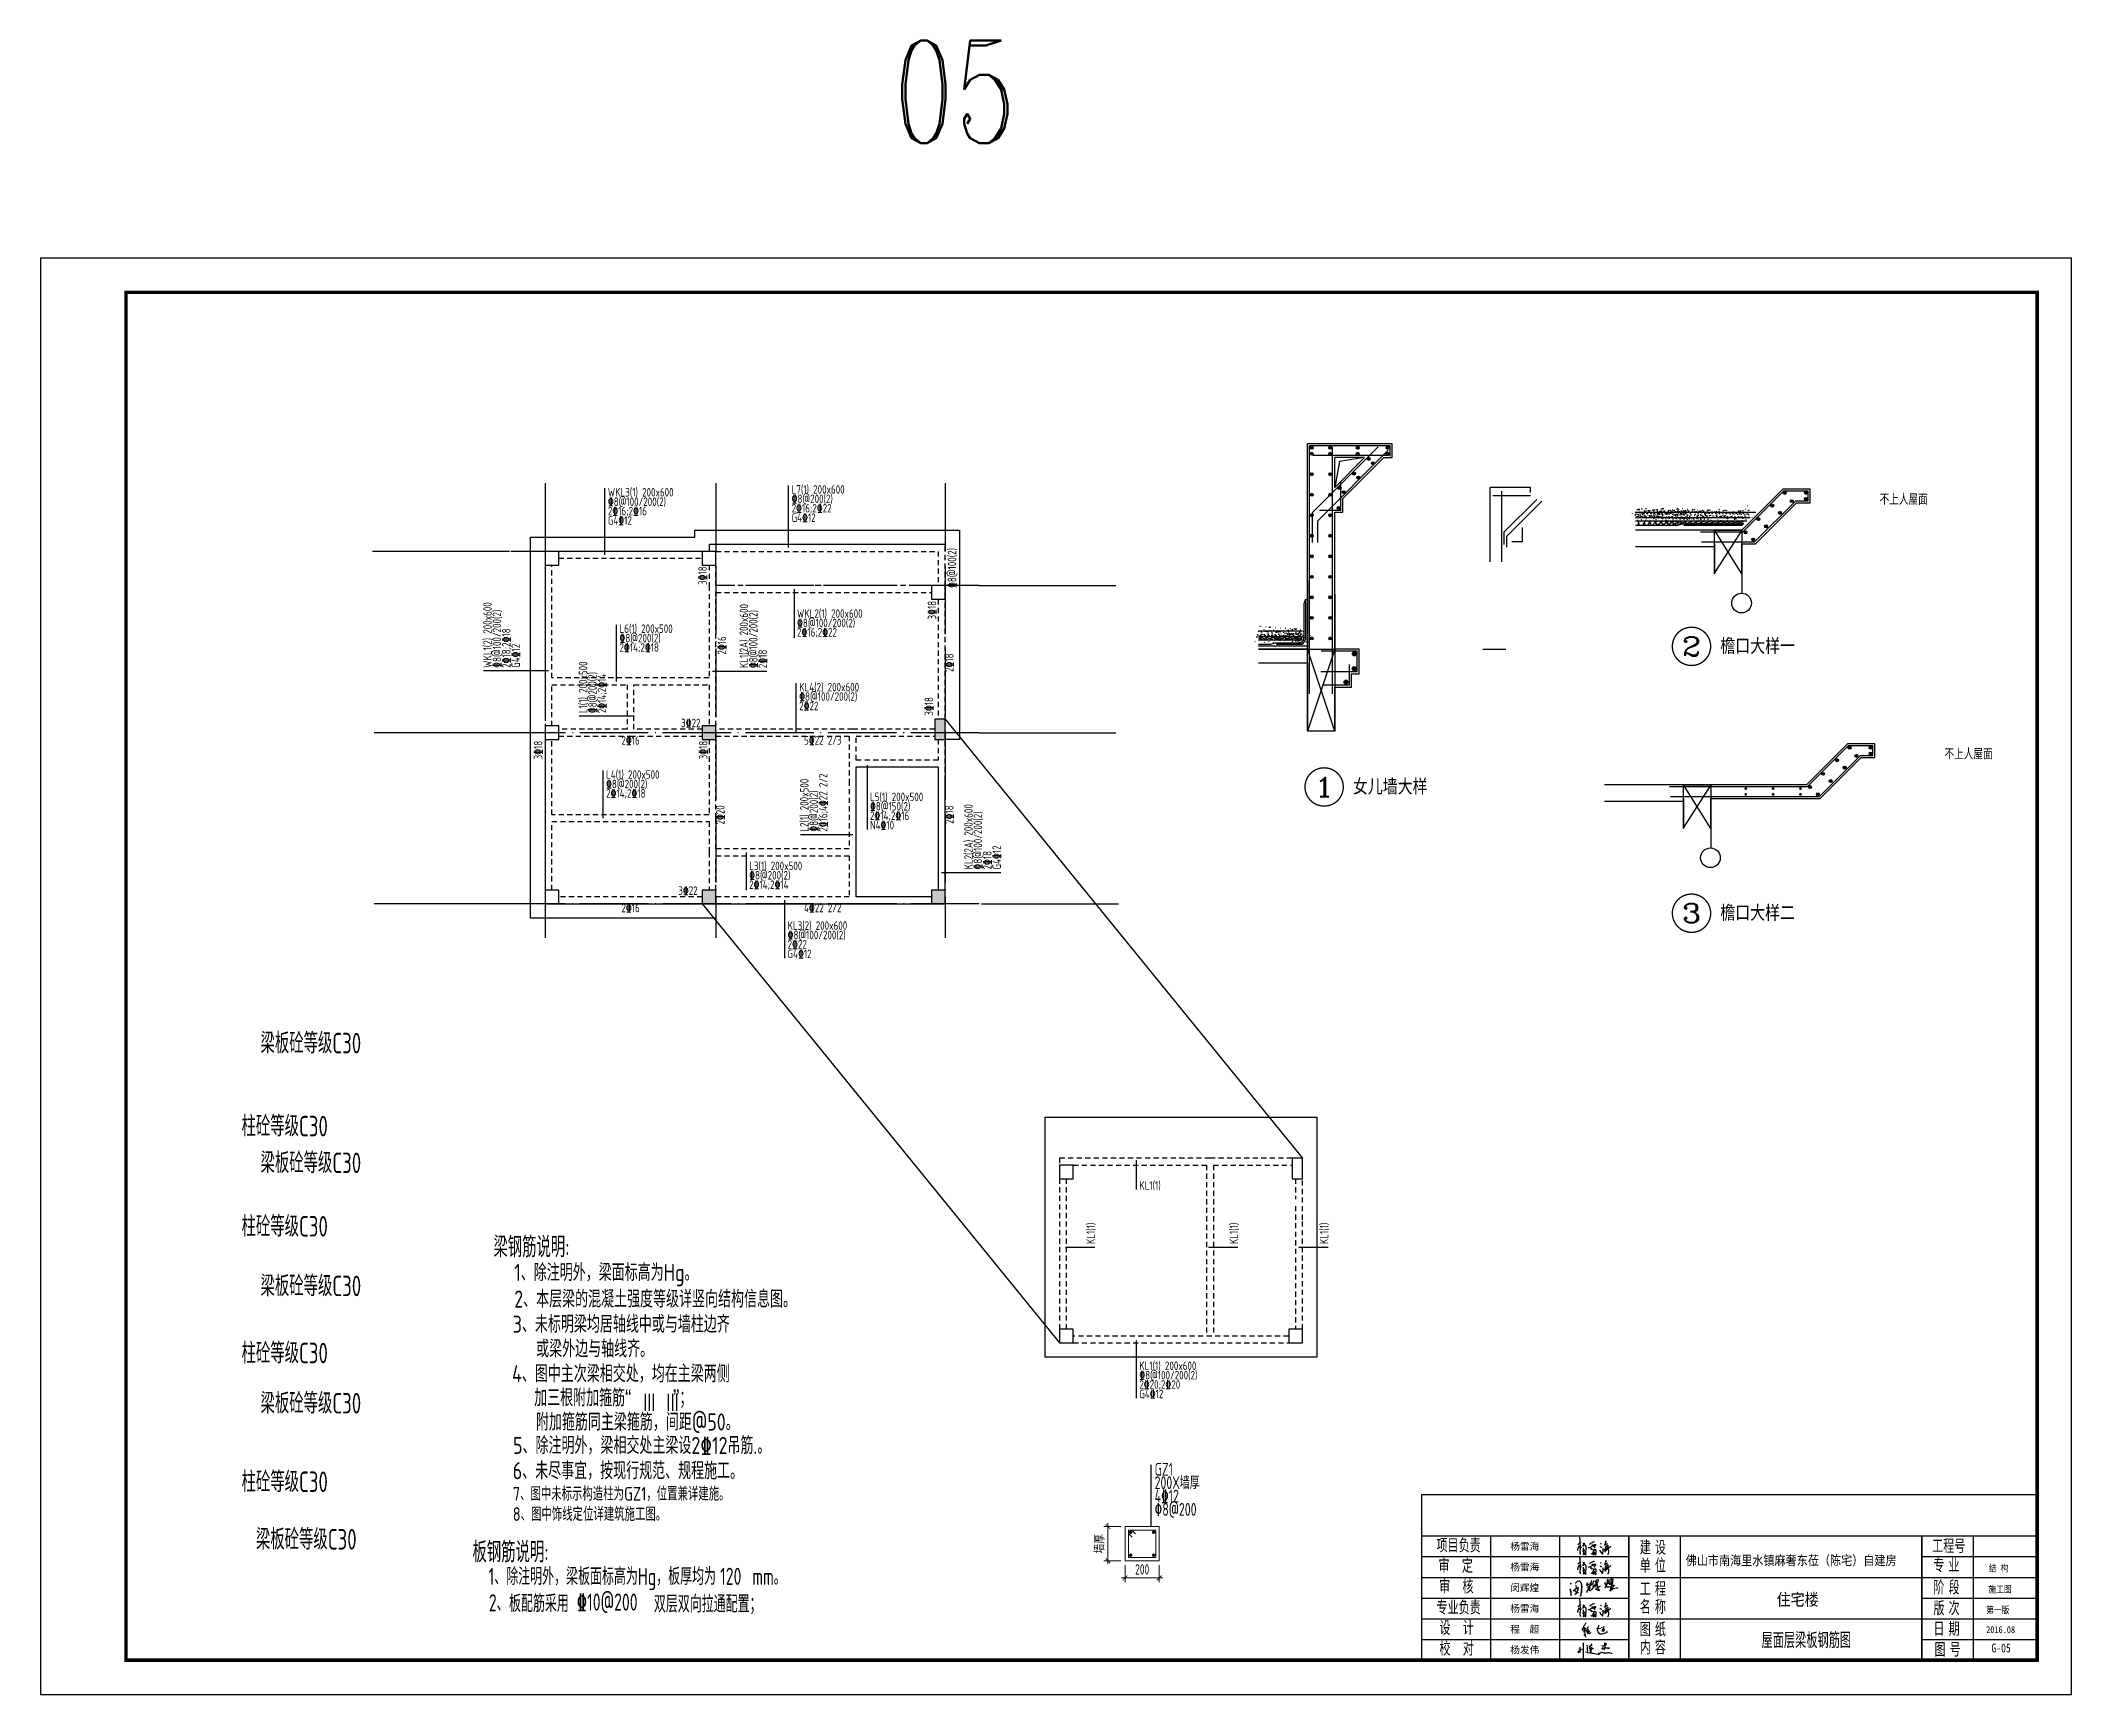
# Model space of a CAD drawing. Extents: x 365746627 to 729500028, y 528103248 to 1057099660.
# Drawn here: x 366002118 to 366061518, y 528103248 to 528151608 of the extents above; entities that cross this region are included whole.
import ezdxf
from ezdxf.enums import TextEntityAlignment as Align

# ---------------------------------------------------------------- set-up
doc = ezdxf.new("R2010")
doc.units = 0
doc.header["$LTSCALE"] = 1000
doc.header["$MEASUREMENT"] = 0
doc.linetypes.add('3', pattern=[500, 300, -200])
doc.linetypes.add('DOTE', pattern=[2.42, 2, -0.2, 0.02, -0.2])
for name, color, linetype in [('AXIS', 3, 'Continuous'), ('BEAM-梁', 2, 'Continuous'), ('BEAMDASH-梁', 3, '3'), ('COLUMN', 6, 'Continuous'), ('DIM_LEAD', 3, 'Continuous'), ('DOTE', 1, 'DOTE'), ('G', 3, 'Continuous'), ('GJ', 6, 'Continuous'), ('HIDE_BEAMDIMMASS', 2, 'Continuous'), ('HIGH-DIM', 3, 'Continuous'), ('l立面最前', 6, 'Continuous'), ('PUB_DIM', 3, 'Continuous'), ('PUB_HATCH', 8, 'Continuous'), ('PUB_TEXT', 7, 'Continuous'), ('PUB_TITLE', 4, 'Continuous'), ('ROOF', 125, 'Continuous'), ('S_BEAMDIMLOCAL', 3, 'Continuous'), ('TEXT', 7, 'Continuous'), ('WALL', 4, 'Continuous'), ('出图文字', 40, 'Continuous'), ('剖面填充', 8, 'Continuous'), ('图层3', 7, 'Continuous'), ('图签', 7, 'Continuous'), ('构造', 5, 'Continuous'), ('环宇图框', 4, 'Continuous')]:
    doc.layers.add(name, color=color, linetype=linetype)
for name, color, linetype, lineweight in [('PUB-TEXT', 7, 'Continuous', 25), ('REIN', 6, 'Continuous', 18), ('Z-柱大样外框', 7, 'ByLayer', 18), ('Z-详图标注', 3, 'Continuous', 18)]:
    doc.layers.add(name, color=color, linetype=linetype, lineweight=lineweight)
doc.styles.add('-黑体', font='simhei.ttf')
doc.styles.add('_COMPLEX', font='COMPLEX.shx', dxfattribs={"width": 0.75})
doc.styles.add('_HZTXT', font='1simplex.shx', dxfattribs={"width": 0.8, "bigfont": 'hztxt.shx'})
doc.styles.add('COMP', font='COMPLEX', dxfattribs={"bigfont": 'hztxt'})
doc.styles.add('CR', font='tssdeng.shx', dxfattribs={"width": 0.7, "bigfont": 'tssdchn.shx'})
doc.styles.add('TCCAD_Dimension', font='Tssdeng.shx', dxfattribs={"width": 0.7, "bigfont": 'hztxt.shx'})
doc.styles.add('TSSD_Label', font='Tssdeng.shx', dxfattribs={"width": 0.7, "bigfont": 'hztxt.shx'})
doc.styles.add('TSSD_REIN', font='tssdeng.shx', dxfattribs={"width": 0.8, "bigfont": 'hztxt.shx'})
doc.styles.add('图签-黑体', font='simhei.ttf', dxfattribs={"width": 0.9})
doc.styles.add('宋体', font='')
doc.styles.add('标注字体', font='', dxfattribs={"width": 0.8})
doc.styles.add('黑体', font='simhei.ttf')
doc.styles.get('宋体').set_extended_font_data('SimSun')
doc.styles.get('标注字体').set_extended_font_data('NSimSun')

msp = doc.modelspace()

# ---------------------------------------------------------------- texts
at = {"style": '_COMPLEX', "width": 0.703125}
msp.add_text('05', height=3000, dxfattribs=at).set_placement((366027050.1, 528148607.7))
at = {"style": '宋体', "width": 0.6}
msp.add_text('屋面层梁板钢筋图', height=400, dxfattribs=at).set_placement((366053763.9, 528104849.3), align=Align.MIDDLE)
at = {"layer": 'HIDE_BEAMDIMMASS', "color": 2, "style": 'TSSD_REIN', "width": 0.8}
for s, p in [('WKL3(1) 200x600', (366018709.9, 528138275.7)), ('L7(1) 200x600', (366024084.7, 528138359.3)), ('2%%13216;2%%13216', (366018709.9, 528137725.7)), ('%%1328@100/200(2)', (366018709.9, 528138000.7)), ('2%%13216;2%%13222', (366024084.7, 528137809.3)), ('%%1328@200(2)', (366024084.7, 528138084.3)), ('G4%%13212', (366018709.9, 528137450.7)), ('G4%%13212', (366024084.7, 528137534.3)), ('WKL2(1) 200x600', (366024242.7, 528134729.2)), ('L6(1) 200x500', (366019049.8, 528134287.2)), ('2%%13216;2%%13222', (366024242.7, 528134179.2)), ('%%1328@100/200(2)', (366024242.7, 528134454.2)), ('2%%13214;2%%13218', (366019049.8, 528133737.2)), ('%%1328@200(2)', (366019049.8, 528134012.2)), ('KL4(2) 200x600', (366024306.1, 528132577.9)), ('%%1328@100/200(2)', (366024306.1, 528132302.9)), ('2%%13222', (366024306.1, 528132027.9)), ('L4(1) 200x500', (366018658.3, 528130020.8)), ('2%%13214;2%%13218', (366018658.3, 528129470.8)), ('%%1328@200(2)', (366018658.3, 528129745.8)), ('L5(1) 200x500', (366026377, 528129368.5)), ('2%%13214;2%%13216', (366026377, 528128818.5)), ('%%1328@150(2)', (366026377, 528129093.5)), ('N4%%13210', (366026377, 528128543.5)), ('L3(1) 200x500', (366022843, 528127350.7)), ('%%1328@200(2)', (366022843, 528127075.7)), ('2%%13214;2%%13214', (366022843, 528126800.7)), ('KL3(2) 200x600', (366023966.4, 528125604.1)), ('%%1328@100/200(2)', (366023966.4, 528125329.1)), ('2%%13222', (366023966.4, 528125054.1)), ('G4%%13212', (366023966.4, 528124779.1)), ('KL1(1) ', (366034254.3, 528118006.9)), ('KL1(1) 200x600', (366034254.3, 528112733.8)), ('2%%13220;2%%13220', (366034254.3, 528112183.8)), ('%%1328@100/200(2)', (366034254.3, 528112458.8)), ('G4%%13212', (366034254.3, 528111908.8))]:
    msp.add_text(s, height=250, dxfattribs=at).set_placement(p)
for s, rotation, p in [('WKL1(2) 200x600', 90.000003, (366015313.5, 528133266.7)), ('%%1328@100/200(2)', 90.000003, (366015588.5, 528133266.7)), ('KL1(2A) 200x600', 90.000003, (366022813.4, 528133257.6)), ('%%1328@100/200(2)', 90.000003, (366023088.4, 528133257.6)), ('2%%13218;2%%13218', 90.000003, (366015863.5, 528133266.7)), ('G4%%13212', 90.000003, (366016138.5, 528133266.7)), ('2%%13218', 90.000003, (366023363.4, 528133257.6)), ('L1(1) 200x500', 90.000003, (366018109.2, 528131940.7)), ('%%1328@200(2)', 90.000003, (366018384.2, 528131940.7)), ('2%%13214;2%%13214', 90.000003, (366018659.2, 528131940.7)), ('2%%13216;4%%13222 2/2', 90.000003, (366025131.6, 528128475.1)), ('L2(1) 200x500', 90.000003, (366024581.6, 528128475.1)), ('%%1328@200(2)', 90.000003, (366024856.6, 528128475.1)), ('KL2(2A) 200x600', 90.000003, (366029382.8, 528127369.3)), ('%%1328@100/200(2)', 90.000003, (366029657.8, 528127369.3)), ('2%%13218', 90.000003, (366029932.8, 528127369.3)), ('G4%%13212', 90.000003, (366030207.8, 528127369.3)), ('KL1(1) ', 90, (366032958.6, 528116414.2)), ('KL1(1) ', 90, (366037143.8, 528116414.2)), ('KL1(1) ', 90, (366039784.1, 528116414.2))]:
    msp.add_text(s, height=250, rotation=rotation, dxfattribs=at).set_placement(p)
at = {"layer": 'PUB-TEXT', "style": 'CR', "width": 0.8}
for s, height, p in [('1、除注明外，梁面标高为Hg。', 500.063, (366015971, 528115336)), ('2、本层梁的混凝土强度等级详竖向结构信息图。', 500.063, (366015971, 528114558.8)), ('3、未标明梁均居轴线中或与墙柱边齐', 500.063, (366015927.4, 528113823.1)), ('或梁外边与轴线齐。', 500.06, (366016612.5, 528113103.9)), ('4、图中主次梁相交处，均在主梁两侧', 500.063, (366015906.7, 528112374.7)), ('加三根附加箍筋“     ”；', 500.063, (366016553.8, 528111671)), ('附加箍筋同主梁箍筋，间距@50。', 500.063, (366016604.4, 528110963.3)), ('5、除注明外，梁相交处主梁设2%%13212吊筋.。', 500.063, (366015935.5, 528110276.7)), ('6、未尽事宜，按现行规范、规程施工。', 500.063, (366015927.8, 528109538.4)), ('7、图中未标示构造柱为GZ1，位置兼详建施。', 400.05, (366015927.8, 528108914.6)), ('8、图中饰线定位详建筑施工图。', 400.05, (366015927.8, 528108320.2))]:
    msp.add_text(s, height=height, dxfattribs=at).set_placement(p)
at = {"layer": 'PUB_TEXT', "style": '-黑体', "width": 0.8}
for s, p in [('檐口大样一', (366051248.9, 528133713.9)), ('女儿墙大样', (366040503.1, 528129602.4)), ('檐口大样二', (366051248.9, 528125910.3))]:
    msp.add_text(s, height=400, dxfattribs=at).set_placement(p)
at = {"layer": 'S_BEAMDIMLOCAL', "style": 'TSSD_REIN', "width": 0.8}
for s, p in [('%%1328@100(2)', (366028900.9, 528135600.3)), ('3%%13218', (366021604.5, 528135688.8)), ('3%%13218', (366028315.1, 528134681.1)), ('2%%13216', (366022167.2, 528133654.1)), ('2%%13218', (366028821.8, 528133146.5)), ('3%%13218', (366028224.9, 528131866.1)), ('3%%13218', (366016794.4, 528130588.8)), ('3%%13218', (366021622.4, 528130588.8)), ('2%%13220', (366022121.8, 528128684.9)), ('2%%13218', (366028821.8, 528128704.1))]:
    msp.add_text(s, height=250, rotation=90.000003, dxfattribs=at).set_placement(p)
for s, p in [('3%%13222', (366020852.6, 528131528.8)), ('2%%13216', (366019106.4, 528131019.5)), ('5%%13222 2/3', (366024448.3, 528131019.5)), ('3%%13222', (366020769.6, 528126626.6)), ('2%%13216', (366019106.4, 528126119.5)), ('4%%13222 2/2', (366024448.3, 528126119.5))]:
    msp.add_text(s, height=250, dxfattribs=at).set_placement(p)
at = {"layer": 'TEXT', "color": 7, "width": 0.7}
for s, height, style, p in [('梁钢筋说明:', 600, 'TSSD_Label', (366015362.7, 528116031.4)), ('板钢筋说明:', 600, 'TSSD_Label', (366014749.8, 528107110)), ('1、除注明外，梁板面标高为Hg，板厚均为     mm。', 500, 'TSSD_REIN', (366015221.1, 528106446.9)), ('2、', 500, 'TSSD_REIN', (366015227.8, 528105674.6)), ('板配筋采用 ', 500, 'TSSD_REIN', (366015817.6, 528105655.4)), ('        双层双向拉通配置；', 500, 'TSSD_REIN', (366018354.4, 528105641.6))]:
    msp.add_text(s, height=height, rotation=359.999998, dxfattribs=dict(at, style=style)).set_placement(p)
at = {"layer": 'TEXT', "color": 2, "style": 'TSSD_REIN', "width": 0.7}
for s, p in [('120', (366021991.8, 528106451.2)), ('%%13210@200', (366017801.4, 528105696.8))]:
    msp.add_text(s, height=500, rotation=359.999998, dxfattribs=at).set_placement(p)
at = {"layer": '出图文字', "color": 7, "style": '标注字体', "width": 0.8}
msp.add_text('G-05', height=259.2, dxfattribs=at).set_placement((366059179.7, 528104475.5))

# ---------------------------------------------------------------- blocks, each defined once
blk = doc.blocks.new('xvxvg5256')
at = {"linetype": 'Continuous'}
for points in [[(0.606932, 1.226352), (0.601937, 1.208868), (0.596941, 1.206371), (0.574462, 1.166408), (0.559476, 1.148924), (0.551983, 1.131441), (0.539495, 1.12145), (0.536997, 1.106464)], [(0.559476, 1.073995), (0.541993, 1.071497), (0.5345, 1.066502), (0.519514, 1.066502), (0.509523, 1.061506), (0.499532, 1.049018), (0.499532, 1.029037), (0.517016, 1.014051), (0.519514, 1.00406)], [(0.536997, 1.106464), (0.529504, 1.106464)], [(0.536997, 1.106464), (0.556979, 1.091478), (0.559476, 1.073995)], [(0.569467, 0.974088), (0.554481, 0.97159), (0.536997, 0.959102)], [(0.559476, 1.073995), (0.596941, 1.071497), (0.606932, 1.061506), (0.606932, 1.04652), (0.594444, 1.009055)], [(0.571965, 0.996567), (0.566969, 1.006558), (0.566969, 1.041525), (0.561974, 1.051516), (0.559476, 1.073995)], [(0.586951, 0.864191), (0.574462, 0.866689), (0.561974, 0.896661)], [(0.571965, 0.996567), (0.569467, 0.974088)], [(0.569467, 0.974088), (0.581955, 0.91914), (0.586951, 0.864191)], [(0.594444, 1.009055), (0.586951, 0.999065), (0.571965, 0.996567)], [(0.586951, 0.864191), (0.591946, 0.836717), (0.599439, 0.829224), (0.604434, 0.814238)], [(0.594444, 1.009055), (0.611927, 1.009055), (0.626913, 1.014051)], [(0.689355, 0.951609), (0.684359, 0.956604), (0.679364, 0.994069), (0.664378, 0.994069), (0.639402, 0.984079), (0.636904, 0.974088), (0.649392, 0.946614), (0.671871, 0.921637)], [(0.679364, 1.116455), (0.674369, 1.106464), (0.664378, 1.101469), (0.65189, 1.081488), (0.654388, 1.044023), (0.66188, 1.03653), (0.674369, 1.034032), (0.679364, 1.021544), (0.679364, 0.996567)], [(0.671871, 0.921637), (0.664378, 0.911647), (0.659383, 0.911647)], [(0.671871, 0.921637), (0.689355, 0.924135)], [(0.679364, 0.996567), (0.701843, 0.996567), (0.709336, 0.976586), (0.701843, 0.966595), (0.699345, 0.954107), (0.689355, 0.951609)], [(0.689355, 0.924135), (0.689355, 0.951609)], [(0.689355, 0.924135), (0.704341, 0.921637), (0.744303, 0.934125), (0.749299, 0.939121), (0.749299, 0.951609)], [(0.949112, 1.051516), (0.91914, 1.051516)], [(0.949112, 1.051516), (0.946614, 1.009055), (0.956605, 0.964097), (0.981581, 0.934125), (1.026539, 0.911647), (1.07899, 0.909149), (1.118953, 0.916642), (1.138934, 0.926633), (1.151422, 0.926633), (1.193883, 0.941619), (1.233845, 0.9616), (1.231348, 0.97159), (1.223855, 0.974088), (1.223855, 0.979083)], [(0.951609, 1.061506), (0.949112, 1.051516)], [(0.976586, 1.161413), (0.976586, 1.136436), (0.964098, 1.116455), (0.964098, 1.106464), (0.951609, 1.076492), (0.951609, 1.061506)], [(0.951609, 1.061506), (0.966595, 1.061506), (0.971591, 1.066502), (1.024042, 1.068999), (1.029037, 1.064004)], [(1.069, 1.113957), (1.07899, 1.083985)], [(1.116455, 1.044023), (1.101469, 1.029037), (1.081488, 1.021544), (1.081488, 1.006558), (1.086483, 0.994069), (1.086483, 0.984079), (1.081488, 0.976586)], [(1.116455, 1.044023), (1.138934, 1.044023), (1.146427, 1.021544), (1.136436, 0.989074), (1.118953, 0.989074), (1.118953, 0.984079), (1.108962, 0.981581)], [(1.131441, 1.118953), (1.113957, 1.056511), (1.116455, 1.044023)]]:
    blk.add_lwpolyline(points, dxfattribs=at)
blk = doc.blocks.new('A$C07F9359A')
at = {"layer": '图签', "linetype": 'Continuous'}
for points in [[(0, 247), (0, 240), (7, 240), (10, 217)], [(37, 450), (3, 447)], [(7, 260), (7, 257)], [(10, 217), (10, 207), (17, 203)], [(17, 203), (17, 213)], [(17, 203), (20, 190)], [(23, 177), (17, 180), (20, 190)], [(20, 190), (30, 190), (30, 177)], [(30, 177), (23, 177)], [(23, 177), (23, 170)], [(23, 170), (33, 170)], [(33, 163), (27, 163), (23, 170)], [(33, 150), (27, 147), (27, 137), (37, 133)], [(33, 170), (30, 177)], [(37, 133), (37, 117), (30, 117), (30, 100), (37, 97)], [(33, 170), (33, 163)], [(33, 163), (33, 150)], [(37, 133), (33, 150)], [(40, 87), (33, 83), (33, 77)], [(33, 77), (40, 77)], [(33, 67), (33, 77)], [(40, 67), (33, 67)], [(33, 67), (37, 57)], [(37, 57), (33, 43), (40, 40), (37, 30), (43, 13)], [(43, 457), (37, 457), (37, 450)], [(37, 450), (43, 450), (43, 457)], [(37, 97), (40, 103)], [(37, 97), (40, 87)], [(37, 57), (43, 60), (40, 67)], [(40, 77), (40, 87)], [(40, 77), (40, 67)], [(57, 457), (63, 457), (63, 463), (43, 457)], [(293, 237), (303, 247), (313, 297), (280, 297), (263, 283), (253, 283), (227, 270), (220, 260), (207, 257), (157, 217), (140, 197), (120, 190)], [(247, 143), (213, 160), (200, 177), (190, 180), (183, 193), (177, 193), (173, 203)], [(177, 77), (177, 73)], [(243, 137), (200, 70), (187, 57), (180, 57)], [(217, 480), (217, 473), (207, 473), (207, 480)], [(217, 480), (213, 483)], [(227, 393), (220, 390), (227, 343), (213, 300)], [(403, 483), (397, 510), (360, 543), (307, 543), (270, 530), (217, 480)], [(287, 227), (270, 193), (270, 183), (263, 170), (253, 163), (253, 150), (247, 143)], [(247, 143), (263, 140), (270, 133), (307, 130)], [(293, 237), (287, 237), (287, 227)], [(287, 227), (293, 227), (293, 237)], [(410, 113), (410, 103), (403, 100), (397, 27), (380, 3), (357, 0)], [(403, 483), (410, 483), (410, 473)], [(410, 473), (403, 477), (403, 483)], [(410, 473), (420, 450), (420, 427)], [(417, 150), (410, 147), (410, 133)], [(410, 133), (420, 133)], [(410, 123), (410, 133)], [(417, 123), (410, 123)], [(410, 123), (410, 113)], [(410, 113), (417, 117), (417, 123)], [(423, 417), (417, 420), (420, 427)], [(423, 190), (417, 187), (417, 173)], [(417, 173), (427, 180), (423, 190)], [(417, 173), (417, 150)], [(420, 133), (417, 150)], [(420, 133), (417, 123)], [(420, 427), (423, 417)], [(423, 417), (427, 360)], [(430, 343), (423, 347), (427, 360)], [(427, 270), (423, 257)], [(423, 257), (433, 257), (433, 267), (427, 270)], [(423, 257), (423, 247)], [(423, 247), (423, 233)], [(423, 233), (423, 247)], [(423, 233), (430, 223), (423, 217), (423, 190)], [(427, 360), (433, 357), (430, 343)], [(430, 330), (427, 310)], [(427, 310), (433, 310)], [(427, 300), (427, 310)], [(433, 300), (427, 300)], [(427, 300), (427, 287)], [(427, 287), (433, 290), (433, 300)], [(427, 287), (427, 270)], [(430, 343), (430, 330)], [(433, 310), (430, 330)], [(433, 310), (433, 300)], [(620, 427), (610, 417), (616, 410)], [(620, 443), (613, 440), (620, 427)], [(616, 160), (620, 150), (613, 147)], [(613, 147), (616, 160)], [(613, 147), (616, 133)], [(616, 410), (620, 427)], [(616, 410), (616, 403), (633, 390), (656, 393), (666, 407), (676, 407), (680, 420)], [(703, 343), (693, 343), (656, 323), (616, 310)], [(680, 287), (676, 273), (670, 273), (670, 263), (650, 237), (643, 213), (630, 200), (626, 177), (620, 177), (616, 160)], [(660, 500), (650, 500), (630, 473), (620, 443)], [(620, 443), (623, 433)], [(686, 300), (680, 297), (680, 287)], [(680, 287), (686, 290), (686, 300)], [(690, 430), (686, 423)], [(703, 343), (700, 323), (690, 313), (686, 300)], [(716, 367), (703, 343)], [(706, 457), (706, 450)], [(853, 347), (856, 323), (836, 283), (823, 273), (803, 243), (790, 237), (756, 203), (743, 197), (716, 197), (706, 207), (706, 237), (723, 273), (723, 283), (733, 297), (740, 340), (726, 337), (716, 327), (716, 320)], [(710, 317), (710, 310)], [(716, 367), (736, 370), (746, 383), (760, 390), (783, 423), (783, 460)], [(746, 433), (743, 417), (736, 417), (726, 387), (716, 380), (716, 367)], [(753, 447), (743, 443), (746, 433)], [(746, 433), (753, 437), (753, 447)], [(756, 467), (753, 447)], [(763, 480), (756, 477), (756, 467)], [(756, 467), (763, 470), (763, 480)], [(796, 570), (793, 553), (776, 526), (776, 513), (766, 500), (763, 480)], [(853, 347), (836, 337), (823, 337)], [(826, 407), (830, 403)], [(836, 457), (830, 417)], [(843, 467), (836, 467), (836, 457)], [(836, 457), (843, 460), (843, 467)], [(856, 516), (843, 467)], [(856, 357), (853, 363)], [(856, 357), (853, 347)], [(856, 516), (860, 516), (863, 530), (856, 526), (856, 516)], [(926, 410), (913, 407), (896, 383), (890, 383), (863, 357), (856, 357)], [(866, 546), (863, 546), (860, 533), (870, 536), (866, 546)], [(866, 553), (866, 546)], [(890, 583), (880, 580)], [(906, 347), (906, 330), (926, 337), (953, 373), (960, 373), (963, 387)], [(913, 357), (906, 353), (906, 347)], [(906, 347), (913, 350), (913, 357)], [(1013, 500), (1036, 546), (1046, 556), (1050, 596), (1023, 600), (963, 566), (946, 546), (940, 546), (910, 510)], [(926, 410), (926, 390), (916, 377), (913, 357)], [(933, 423), (926, 410)], [(946, 247), (926, 237)], [(953, 503), (933, 423)], [(933, 423), (950, 427), (950, 437), (980, 463), (980, 470), (990, 473), (990, 480)], [(1016, 303), (1003, 300), (996, 290), (990, 290), (953, 260), (946, 247)], [(946, 247), (996, 237), (1026, 217), (1076, 200), (1076, 217), (1046, 253), (1023, 300), (1016, 303)], [(963, 530), (956, 523)], [(966, 390), (960, 390), (963, 387)], [(963, 387), (966, 390)], [(966, 390), (973, 393), (973, 400)], [(973, 400), (970, 403)], [(973, 400), (983, 410), (990, 410)], [(990, 410), (990, 417), (1000, 423)], [(1000, 423), (1000, 410), (993, 410), (1006, 330), (1016, 317)], [(1000, 423), (1003, 450), (996, 450)], [(1016, 317), (1033, 320), (1036, 327), (1080, 353), (1090, 353), (1090, 363)], [(1016, 317), (1016, 303)], [(1110, 370), (1100, 367)], [(1320, 370), (1313, 367), (1300, 340), (1296, 320), (1280, 303), (1273, 303)], [(1283, 483), (1276, 480), (1276, 470)], [(1276, 470), (1283, 470)], [(1280, 457), (1276, 470)], [(1283, 470), (1280, 457)], [(1280, 457), (1280, 440), (1290, 440), (1293, 447)], [(1283, 526), (1293, 520)], [(1283, 500), (1283, 483)], [(1283, 470), (1283, 483)], [(1320, 383), (1306, 393)], [(1363, 590), (1356, 560), (1360, 536), (1346, 457), (1320, 383)], [(1320, 383), (1320, 370)], [(1320, 370), (1353, 343), (1386, 333), (1413, 337), (1436, 353), (1436, 360)], [(1370, 603), (1363, 603), (1363, 590)], [(1363, 590), (1370, 593), (1370, 603)], [(1413, 513), (1403, 480), (1380, 447), (1366, 450), (1363, 463)], [(1370, 610), (1370, 603)], [(1410, 603), (1410, 600)], [(1416, 523), (1413, 513)], [(1413, 513), (1420, 516), (1416, 523)], [(1463, 427), (1453, 417), (1446, 430), (1436, 526), (1430, 536), (1416, 533), (1416, 523)], [(1423, 600), (1426, 590), (1420, 556)], [(1420, 556), (1436, 556), (1436, 550), (1423, 540), (1420, 556)], [(1486, 240), (1463, 217), (1453, 197), (1480, 203), (1549, 250), (1596, 273), (1706, 303), (1739, 297), (1739, 287), (1723, 277)], [(1496, 337), (1489, 337), (1470, 313), (1470, 307), (1506, 297)], [(1476, 590), (1476, 586)], [(1483, 423), (1476, 423)], [(1486, 506), (1480, 506)], [(1483, 423), (1489, 423), (1496, 437)], [(1486, 433), (1483, 423)], [(1546, 530), (1486, 506)], [(1486, 506), (1486, 496), (1506, 477), (1516, 473)], [(1489, 440), (1486, 433)], [(1493, 247), (1486, 240)], [(1486, 240), (1493, 240), (1493, 247)], [(1589, 673), (1559, 663), (1489, 596)], [(1516, 473), (1503, 453), (1493, 450), (1489, 440)], [(1496, 437), (1489, 440)], [(1526, 283), (1523, 273), (1509, 267), (1506, 257), (1493, 247)], [(1569, 530), (1586, 590), (1583, 606), (1563, 606), (1513, 576), (1496, 560)], [(1496, 437), (1509, 440), (1529, 460)], [(1503, 343), (1496, 343), (1496, 337)], [(1496, 337), (1506, 333)], [(1503, 343), (1506, 357)], [(1506, 333), (1503, 343)], [(1553, 463), (1549, 440), (1519, 390), (1519, 380), (1506, 377), (1506, 357)], [(1506, 357), (1539, 373), (1549, 383), (1559, 383), (1559, 390), (1586, 400), (1613, 400), (1613, 383), (1596, 367), (1593, 353), (1579, 337), (1563, 327), (1553, 307), (1536, 293), (1536, 283)], [(1506, 297), (1506, 333)], [(1526, 283), (1506, 297)], [(1516, 473), (1523, 490), (1543, 510), (1546, 530)], [(1529, 460), (1526, 467), (1519, 467)], [(1536, 283), (1526, 283)], [(1529, 460), (1553, 463)], [(1536, 283), (1553, 283)], [(1569, 530), (1546, 530)], [(1553, 463), (1559, 500)], [(1559, 500), (1556, 510), (1566, 510)], [(1566, 510), (1559, 500)], [(1566, 510), (1569, 530)]]:
    blk.add_lwpolyline(points, dxfattribs=at)
blk = doc.blocks.new('图签')
at = {"layer": '图签', "linetype": 'Continuous'}
for points in [[(6193998, 381543), (6194000, 381535), (6193985, 381508), (6193980, 381478), (6193960, 381420), (6193953, 381411), (6193953, 381401)], [(6194028, 381615), (6194008, 381608), (6194000, 381600), (6194000, 381595), (6193995, 381595), (6193995, 381590), (6193990, 381590), (6193978, 381578), (6193963, 381573)], [(6194005, 381800), (6194018, 381788), (6194028, 381718), (6194028, 381630)], [(6194028, 381630), (6194043, 381633), (6194055, 381645)], [(6194028, 381630), (6194028, 381615)], [(6194028, 381615), (6194035, 381538)], [(6194035, 381538), (6194030, 381533), (6194035, 381408), (6194030, 381388), (6194030, 381326), (6194035, 381321)], [(6194035, 381538), (6194048, 381530), (6194048, 381520), (6194068, 381483)], [(6194113, 381540), (6194105, 381538)], [(6194125, 381413), (6194110, 381363)], [(6194118, 381618), (6194150, 381615), (6194150, 381598), (6194143, 381593), (6194120, 381558), (6194113, 381553), (6194113, 381540)], [(6194113, 381540), (6194128, 381543), (6194155, 381565), (6194170, 381568), (6194178, 381565), (6194193, 381545), (6194200, 381515), (6194193, 381273)], [(6194125, 381413), (6194130, 381428), (6194133, 381478)], [(6194138, 381406), (6194125, 381413)], [(6194150, 381413), (6194138, 381406)], [(6194138, 381406), (6194138, 381383), (6194148, 381376)], [(6194145, 381346), (6194148, 381376)], [(6194148, 381376), (6194155, 381381), (6194155, 381396), (6194160, 381401), (6194160, 381408)], [(6194160, 381408), (6194160, 381418), (6194150, 381413)], [(6194150, 381413), (6194153, 381408), (6194160, 381408)], [(6194395, 381540), (6194375, 381528), (6194325, 381485), (6194307, 381480), (6194272, 381483)], [(6194322, 381593), (6194312, 381593)], [(6194450, 381650), (6194437, 381653), (6194395, 381640), (6194385, 381630), (6194357, 381620), (6194342, 381608), (6194325, 381600), (6194322, 381593)], [(6194322, 381593), (6194330, 381590)], [(6194342, 381463), (6194372, 381463)], [(6194400, 381443), (6194377, 381430), (6194350, 381425)], [(6194382, 381580), (6194387, 381555), (6194395, 381548)], [(6194395, 381548), (6194417, 381555), (6194425, 381565), (6194440, 381568), (6194455, 381578), (6194480, 381575), (6194482, 381558), (6194462, 381528), (6194457, 381528), (6194442, 381515), (6194412, 381520), (6194395, 381540)], [(6194395, 381540), (6194395, 381548)], [(6194440, 381411), (6194440, 381403), (6194420, 381373), (6194400, 381316)], [(6194440, 381411), (6194427, 381413), (6194417, 381420), (6194407, 381420)], [(6194490, 381313), (6194502, 381361), (6194500, 381376), (6194505, 381408), (6194495, 381423), (6194465, 381428), (6194455, 381423), (6194445, 381411), (6194440, 381411)], [(6194447, 381336), (6194440, 381363)], [(6194460, 381498), (6194452, 381498), (6194452, 381485), (6194447, 381480)], [(6194447, 381336), (6194460, 381338), (6194472, 381348)], [(6194600, 381413), (6194610, 381408), (6194612, 381401), (6194620, 381396), (6194620, 381383), (6194632, 381361), (6194677, 381311), (6194695, 381308), (6194702, 381316), (6194707, 381401), (6194705, 381413)], [(6194610, 381520), (6194627, 381515), (6194645, 381498), (6194647, 381485)], [(6194632, 381618), (6194642, 381613), (6194642, 381588)], [(6194705, 381418), (6194697, 381415)], [(6194705, 381418), (6194710, 381465)], [(6194760, 381428), (6194705, 381418)], [(6194757, 381560), (6194750, 381553)], [(6194760, 381428), (6194755, 381381), (6194760, 381376), (6194772, 381378), (6194780, 381388), (6194800, 381403), (6194802, 381411), (6194807, 381411), (6194812, 381428), (6194827, 381430), (6194842, 381448)], [(6194757, 381560), (6194757, 381575), (6194770, 381593), (6194775, 381615), (6194785, 381630), (6194785, 381638), (6194792, 381648), (6194792, 381663), (6194785, 381673), (6194775, 381670), (6194772, 381660)], [(6194757, 381560), (6194780, 381565), (6194800, 381585), (6194807, 381585), (6194825, 381603), (6194844, 381608)], [(6194765, 381433), (6194760, 381428)], [(6194859, 381473), (6194859, 381553), (6194857, 381560), (6194852, 381560), (6194830, 381540), (6194787, 381515), (6194782, 381505), (6194772, 381500), (6194770, 381470), (6194765, 381460), (6194765, 381433)], [(6194830, 381460), (6194822, 381453), (6194802, 381448), (6194800, 381443), (6194775, 381433), (6194765, 381433)], [(6194772, 381660), (6194767, 381660)], [(6194772, 381660), (6194775, 381650)], [(6194830, 381460), (6194827, 381470), (6194810, 381478), (6194800, 381478), (6194790, 381485)], [(6194834, 381458), (6194830, 381460)], [(6194842, 381450), (6194839, 381458), (6194834, 381458)], [(6194834, 381458), (6194834, 381453), (6194842, 381448)], [(6194857, 381448), (6194857, 381423), (6194862, 381411), (6194864, 381361), (6194859, 381293), (6194857, 381288), (6194847, 381288), (6194839, 381296), (6194834, 381296)], [(6194857, 381468), (6194837, 381463)], [(6194842, 381448), (6194842, 381450)], [(6194842, 381450), (6194857, 381448)], [(6194857, 381448), (6194857, 381468)], [(6194859, 381473), (6194867, 381473), (6194874, 381483), (6194887, 381488), (6194912, 381510), (6194924, 381515), (6194924, 381520), (6194934, 381530)], [(6193998, 380977), (6194000, 380969), (6193985, 380942), (6193980, 380912), (6193960, 380854), (6193953, 380844), (6193953, 380834)], [(6194028, 381049), (6194008, 381042), (6194000, 381034), (6194000, 381029), (6193995, 381029), (6193995, 381024), (6193990, 381024), (6193978, 381012), (6193963, 381007)], [(6194005, 381234), (6194018, 381222), (6194028, 381152), (6194028, 381064)], [(6194028, 381064), (6194043, 381067), (6194055, 381079)], [(6194028, 381064), (6194028, 381049)], [(6194028, 381049), (6194035, 380972)], [(6194035, 380972), (6194030, 380967), (6194035, 380842), (6194030, 380822), (6194030, 380760), (6194035, 380755)], [(6194035, 381321), (6194033, 381286)], [(6194035, 380755), (6194033, 380720)], [(6194035, 381321), (6194043, 381328), (6194043, 381336)], [(6194035, 380972), (6194048, 380964), (6194048, 380954), (6194068, 380917)], [(6194035, 380755), (6194043, 380762), (6194043, 380770)], [(6194113, 380974), (6194105, 380972)], [(6194125, 380847), (6194110, 380797)], [(6194118, 381052), (6194150, 381049), (6194150, 381032), (6194143, 381027), (6194120, 380992), (6194113, 380987), (6194113, 380974)], [(6194113, 380974), (6194128, 380977), (6194155, 380999), (6194170, 381002), (6194178, 380999), (6194193, 380979), (6194200, 380949), (6194193, 380707)], [(6194145, 381346), (6194135, 381333), (6194128, 381303), (6194123, 381298), (6194120, 381276)], [(6194145, 380780), (6194135, 380767), (6194128, 380737), (6194123, 380732), (6194120, 380710)], [(6194125, 380847), (6194130, 380862), (6194133, 380912)], [(6194138, 380839), (6194125, 380847)], [(6194150, 380847), (6194138, 380839)], [(6194138, 380839), (6194138, 380817), (6194148, 380810)], [(6194193, 381273), (6194175, 381283), (6194170, 381306), (6194165, 381308), (6194150, 381346), (6194145, 381346)], [(6194145, 380780), (6194148, 380810)], [(6194193, 380707), (6194175, 380717), (6194170, 380740), (6194165, 380742), (6194150, 380780), (6194145, 380780)], [(6194148, 380810), (6194155, 380815), (6194155, 380830), (6194160, 380834), (6194160, 380842)], [(6194160, 380842), (6194160, 380852), (6194150, 380847)], [(6194150, 380847), (6194153, 380842), (6194160, 380842)], [(6194193, 381273), (6194193, 381266)], [(6194395, 380974), (6194375, 380962), (6194325, 380919), (6194307, 380914), (6194272, 380917)], [(6194322, 381027), (6194312, 381027)], [(6194450, 381084), (6194437, 381087), (6194395, 381074), (6194385, 381064), (6194357, 381054), (6194342, 381042), (6194325, 381034), (6194322, 381027)], [(6194322, 381027), (6194330, 381024)], [(6194342, 380897), (6194372, 380897)], [(6194400, 380877), (6194377, 380864), (6194350, 380859)], [(6194400, 381316), (6194392, 381311), (6194387, 381298), (6194372, 381296), (6194362, 381303), (6194355, 381321)], [(6194400, 380750), (6194392, 380745), (6194387, 380732), (6194372, 380730), (6194362, 380737), (6194355, 380755)], [(6194382, 381014), (6194387, 380989), (6194395, 380982)], [(6194395, 380982), (6194417, 380989), (6194425, 380999), (6194440, 381002), (6194455, 381012), (6194480, 381009), (6194482, 380992), (6194462, 380962), (6194457, 380962), (6194442, 380949), (6194412, 380954), (6194395, 380974)], [(6194395, 380974), (6194395, 380982)], [(6194400, 381316), (6194402, 381311), (6194417, 381311), (6194420, 381316), (6194442, 381321)], [(6194440, 380844), (6194440, 380837), (6194420, 380807), (6194400, 380750)], [(6194400, 380750), (6194402, 380745), (6194417, 380745), (6194420, 380750), (6194442, 380755)], [(6194440, 380844), (6194427, 380847), (6194417, 380854), (6194407, 380854)], [(6194440, 381296), (6194425, 381276), (6194412, 381268)], [(6194442, 381321), (6194440, 381296)], [(6194440, 381296), (6194455, 381298), (6194480, 381313), (6194490, 381311), (6194482, 381263)], [(6194490, 380747), (6194502, 380795), (6194500, 380810), (6194505, 380842), (6194495, 380857), (6194465, 380862), (6194455, 380857), (6194445, 380844), (6194440, 380844)], [(6194447, 380770), (6194440, 380797)], [(6194442, 380755), (6194440, 380730)], [(6194442, 381321), (6194447, 381336)], [(6194442, 380755), (6194447, 380770)], [(6194460, 380932), (6194452, 380932), (6194452, 380919), (6194447, 380914)], [(6194447, 380770), (6194460, 380772), (6194472, 380782)], [(6194600, 380847), (6194610, 380842), (6194612, 380834), (6194620, 380830), (6194620, 380817), (6194632, 380795), (6194677, 380745), (6194695, 380742), (6194702, 380750), (6194707, 380834), (6194705, 380847)], [(6194610, 380954), (6194627, 380949), (6194645, 380932), (6194647, 380919)], [(6194632, 381052), (6194642, 381047), (6194642, 381022)], [(6194705, 380852), (6194697, 380849)], [(6194705, 380852), (6194710, 380899)], [(6194760, 380862), (6194705, 380852)], [(6194757, 380994), (6194750, 380987)], [(6194760, 380862), (6194755, 380815), (6194760, 380810), (6194772, 380812), (6194780, 380822), (6194800, 380837), (6194802, 380844), (6194807, 380844), (6194812, 380862), (6194827, 380864), (6194842, 380882)], [(6194757, 380994), (6194757, 381009), (6194770, 381027), (6194775, 381049), (6194785, 381064), (6194785, 381072), (6194792, 381082), (6194792, 381097), (6194785, 381107), (6194775, 381104), (6194772, 381094)], [(6194757, 380994), (6194780, 380999), (6194800, 381019), (6194807, 381019), (6194825, 381037), (6194844, 381042)], [(6194765, 380867), (6194760, 380862)], [(6194859, 380907), (6194859, 380987), (6194857, 380994), (6194852, 380994), (6194830, 380974), (6194787, 380949), (6194782, 380939), (6194772, 380934), (6194770, 380904), (6194765, 380894), (6194765, 380867)], [(6194830, 380894), (6194822, 380887), (6194802, 380882), (6194800, 380877), (6194775, 380867), (6194765, 380867)], [(6194772, 381094), (6194767, 381094)], [(6194772, 381094), (6194775, 381084)], [(6194830, 380894), (6194827, 380904), (6194810, 380912), (6194800, 380912), (6194790, 380919)], [(6194834, 380892), (6194830, 380894)], [(6194842, 380884), (6194839, 380892), (6194834, 380892)], [(6194834, 380892), (6194834, 380887), (6194842, 380882)], [(6194857, 380882), (6194857, 380857), (6194862, 380844), (6194864, 380795), (6194859, 380727), (6194857, 380722), (6194847, 380722), (6194839, 380730), (6194834, 380730)], [(6194857, 380902), (6194837, 380897)], [(6194842, 380882), (6194842, 380884)], [(6194842, 380884), (6194857, 380882)], [(6194857, 380882), (6194857, 380902)], [(6194859, 380907), (6194867, 380907), (6194874, 380917), (6194887, 380922), (6194912, 380944), (6194924, 380949), (6194924, 380954), (6194934, 380964)], [(6194193, 380707), (6194193, 380700)], [(6194440, 380730), (6194425, 380710), (6194412, 380702)], [(6194440, 380730), (6194455, 380732), (6194480, 380747), (6194490, 380745), (6194482, 380697)], [(6193998, 379732), (6194000, 379725), (6193985, 379697), (6193980, 379667), (6193960, 379610), (6193953, 379600), (6193953, 379590)], [(6194028, 379805), (6194008, 379797), (6194000, 379790), (6194000, 379785), (6193995, 379785), (6193995, 379780), (6193990, 379780), (6193978, 379767), (6193963, 379762)], [(6194005, 379990), (6194018, 379977), (6194028, 379907), (6194028, 379820)], [(6194028, 379820), (6194043, 379822), (6194055, 379835)], [(6194028, 379820), (6194028, 379805)], [(6194028, 379805), (6194035, 379727)], [(6194035, 379727), (6194030, 379722), (6194035, 379597), (6194030, 379577), (6194030, 379515), (6194035, 379510)], [(6194035, 379727), (6194048, 379720), (6194048, 379710), (6194068, 379672)], [(6194113, 379730), (6194105, 379727)], [(6194125, 379602), (6194110, 379553)], [(6194118, 379807), (6194150, 379805), (6194150, 379787), (6194143, 379782), (6194120, 379747), (6194113, 379742), (6194113, 379730)], [(6194113, 379730), (6194128, 379732), (6194155, 379755), (6194170, 379757), (6194178, 379755), (6194193, 379735), (6194200, 379705), (6194193, 379463)], [(6194125, 379602), (6194130, 379617), (6194133, 379667)], [(6194138, 379595), (6194125, 379602)], [(6194150, 379602), (6194138, 379595)], [(6194138, 379595), (6194138, 379572), (6194148, 379565)], [(6194148, 379565), (6194155, 379570), (6194155, 379585), (6194160, 379590), (6194160, 379597)], [(6194160, 379597), (6194160, 379607), (6194150, 379602)], [(6194150, 379602), (6194153, 379597), (6194160, 379597)], [(6194395, 379730), (6194375, 379717), (6194325, 379675), (6194307, 379670), (6194272, 379672)], [(6194322, 379782), (6194312, 379782)], [(6194450, 379840), (6194437, 379842), (6194395, 379830), (6194385, 379820), (6194357, 379810), (6194342, 379797), (6194325, 379790), (6194322, 379782)], [(6194322, 379782), (6194330, 379780)], [(6194342, 379652), (6194372, 379652)], [(6194400, 379632), (6194377, 379620), (6194350, 379615)], [(6194382, 379770), (6194387, 379745), (6194395, 379737)], [(6194395, 379737), (6194417, 379745), (6194425, 379755), (6194440, 379757), (6194455, 379767), (6194480, 379765), (6194482, 379747), (6194462, 379717), (6194457, 379717), (6194442, 379705), (6194412, 379710), (6194395, 379730)], [(6194395, 379730), (6194395, 379737)], [(6194440, 379600), (6194440, 379592), (6194420, 379562), (6194400, 379505)], [(6194440, 379600), (6194427, 379602), (6194417, 379610), (6194407, 379610)], [(6194490, 379503), (6194502, 379550), (6194500, 379565), (6194505, 379597), (6194495, 379612), (6194465, 379617), (6194455, 379612), (6194445, 379600), (6194440, 379600)], [(6194460, 379687), (6194452, 379687), (6194452, 379675), (6194447, 379670)], [(6194600, 379602), (6194610, 379597), (6194612, 379590), (6194620, 379585), (6194620, 379572), (6194632, 379550), (6194677, 379500), (6194695, 379498), (6194702, 379505), (6194707, 379590), (6194705, 379602)], [(6194610, 379710), (6194627, 379705), (6194645, 379687), (6194647, 379675)], [(6194632, 379807), (6194642, 379802), (6194642, 379777)], [(6194705, 379607), (6194697, 379605)], [(6194705, 379607), (6194710, 379655)], [(6194760, 379617), (6194705, 379607)], [(6194757, 379750), (6194750, 379742)], [(6194760, 379617), (6194755, 379570), (6194760, 379565), (6194772, 379567), (6194780, 379577), (6194800, 379592), (6194802, 379600), (6194807, 379600), (6194812, 379617), (6194827, 379620), (6194842, 379637)], [(6194757, 379750), (6194757, 379765), (6194770, 379782), (6194775, 379805), (6194785, 379820), (6194785, 379827), (6194792, 379837), (6194792, 379852), (6194785, 379862), (6194775, 379860), (6194772, 379850)], [(6194757, 379750), (6194780, 379755), (6194800, 379775), (6194807, 379775), (6194825, 379792), (6194844, 379797)], [(6194765, 379622), (6194760, 379617)], [(6194859, 379662), (6194859, 379742), (6194857, 379750), (6194852, 379750), (6194830, 379730), (6194787, 379705), (6194782, 379695), (6194772, 379690), (6194770, 379660), (6194765, 379650), (6194765, 379622)], [(6194830, 379650), (6194822, 379642), (6194802, 379637), (6194800, 379632), (6194775, 379622), (6194765, 379622)], [(6194772, 379850), (6194767, 379850)], [(6194772, 379850), (6194775, 379840)], [(6194830, 379650), (6194827, 379660), (6194810, 379667), (6194800, 379667), (6194790, 379675)], [(6194834, 379647), (6194830, 379650)], [(6194842, 379640), (6194839, 379647), (6194834, 379647)], [(6194834, 379647), (6194834, 379642), (6194842, 379637)], [(6194857, 379637), (6194857, 379612), (6194862, 379600), (6194864, 379550), (6194859, 379483), (6194857, 379478), (6194847, 379478), (6194839, 379485), (6194834, 379485)], [(6194857, 379657), (6194837, 379652)], [(6194842, 379637), (6194842, 379640)], [(6194842, 379640), (6194857, 379637)], [(6194857, 379637), (6194857, 379657)], [(6194859, 379662), (6194867, 379662), (6194874, 379672), (6194887, 379677), (6194912, 379700), (6194924, 379705), (6194924, 379710), (6194934, 379720)], [(6194035, 379510), (6194033, 379475)], [(6194035, 379510), (6194043, 379518), (6194043, 379525)], [(6194145, 379535), (6194135, 379523), (6194128, 379493), (6194123, 379488), (6194120, 379465)], [(6194145, 379535), (6194148, 379565)], [(6194193, 379463), (6194175, 379473), (6194170, 379495), (6194165, 379498), (6194150, 379535), (6194145, 379535)], [(6194193, 379463), (6194193, 379455)], [(6194400, 379505), (6194392, 379500), (6194387, 379488), (6194372, 379485), (6194362, 379493), (6194355, 379510)], [(6194400, 379505), (6194402, 379500), (6194417, 379500), (6194420, 379505), (6194442, 379510)], [(6194440, 379485), (6194425, 379465), (6194412, 379458)], [(6194447, 379525), (6194440, 379553)], [(6194442, 379510), (6194440, 379485)], [(6194440, 379485), (6194455, 379488), (6194480, 379503), (6194490, 379500), (6194482, 379453)], [(6194442, 379510), (6194447, 379525)], [(6194447, 379525), (6194460, 379528), (6194472, 379538)], [(6193999, 378445), (6193999, 378455), (6193979, 378460), (6193969, 378445), (6193974, 378420), (6193989, 378420), (6193999, 378445)], [(6193999, 378525), (6194049, 378525)], [(6194014, 378445), (6193999, 378445)], [(6194049, 378525), (6194039, 378490), (6194014, 378460), (6194014, 378445)], [(6194014, 378445), (6194039, 378430), (6194049, 378450)], [(6194024, 378580), (6194029, 378555)], [(6194049, 378525), (6194059, 378525)], [(6194089, 378520), (6194084, 378485)], [(6194134, 378250), (6194129, 378690), (6194109, 378680), (6194109, 378670)], [(6194239, 378425), (6194189, 378435)], [(6194219, 378640), (6194239, 378630), (6194244, 378600)], [(6194244, 378575), (6194239, 378495), (6194249, 378480), (6194239, 378425)], [(6194239, 378425), (6194314, 378410), (6194369, 378410), (6194389, 378400), (6194419, 378400), (6194564, 378370), (6194589, 378370), (6194589, 378385)], [(6194324, 378605), (6194284, 378600)], [(6194324, 378605), (6194299, 378560), (6194309, 378540), (6194359, 378540)], [(6194354, 378500), (6194334, 378500), (6194314, 378485), (6194334, 378450), (6194354, 378445), (6194354, 378500)], [(6194344, 378625), (6194324, 378605)], [(6194354, 378640), (6194344, 378635), (6194344, 378625)], [(6194344, 378625), (6194359, 378630)], [(6194379, 378675), (6194359, 378660), (6194354, 378640)], [(6194359, 378515), (6194354, 378500)], [(6194359, 378630), (6194379, 378635), (6194389, 378650)], [(6194359, 378540), (6194359, 378555), (6194374, 378560)], [(6194374, 378560), (6194384, 378550), (6194414, 378540), (6194409, 378525), (6194359, 378515)], [(6194359, 378515), (6194359, 378540)], [(6194374, 378560), (6194374, 378580)], [(6194589, 378385), (6194579, 378395), (6194584, 378410)], [(6194589, 378385), (6194599, 378385), (6194649, 378430), (6194699, 378425), (6194709, 378410), (6194789, 378415), (6194809, 378405), (6194844, 378425), (6194879, 378425), (6194954, 378400), (6194954, 378380)], [(6194754, 378620), (6194729, 378620), (6194699, 378605), (6194669, 378605)], [(6194694, 378545), (6194679, 378545), (6194669, 378540), (6194669, 378530), (6194689, 378530), (6194694, 378545)], [(6194714, 378540), (6194694, 378545)], [(6194754, 378560), (6194719, 378550), (6194714, 378540)], [(6194714, 378540), (6194734, 378510), (6194749, 378510), (6194749, 378550)], [(6194754, 378635), (6194754, 378705), (6194799, 378670), (6194799, 378655), (6194774, 378635), (6194759, 378635), (6194754, 378620)], [(6194754, 378620), (6194754, 378560)], [(6194754, 378560), (6194884, 378555), (6194879, 378535), (6194849, 378525)]]:
    blk.add_lwpolyline(points, dxfattribs=at)
at = {"layer": '环宇图框'}
for p, q in [((6189400, 378211), (6189400, 383040)), ((6189400, 383040), (6207403, 383040)), ((6189400, 378197), (6189400, 383040)), ((6189400, 383040), (6207403, 383040)), ((6189400, 378197), (6189400, 383040)), ((6207403, 383040), (6207403, 378197)), ((6189400, 381829), (6207403, 381829)), ((6191418, 378211), (6191418, 381829)), ((6193436, 378211), (6193436, 381829)), ((6195454, 381829), (6195454, 378211)), ((6195454, 378197), (6195454, 381829)), ((6196967, 378211), (6196967, 381829)), ((6204030, 381829), (6204030, 378211)), ((6204030, 378211), (6204030, 381829)), ((6205544, 378211), (6205544, 381829)), ((6189400, 381224), (6195454, 381224)), ((6204030, 381224), (6207403, 381224)), ((6189400, 380618), (6207403, 380618)), ((6189400, 380013), (6195454, 380013)), ((6204030, 380013), (6207403, 380013)), ((6189400, 379408), (6207403, 379408)), ((6189400, 378802), (6195454, 378802)), ((6204030, 378802), (6207403, 378802)), ((6207403, 378197), (6189400, 378197)), ((6204030, 378197), (6207403, 378197))]:
    blk.add_line(p, q, dxfattribs=at)
at = {"layer": '图签', "xscale": 0.8, "yscale": 0.8, "zscale": 0.8}
blk.add_blockref('A$C07F9359A', (6193736, 380071), dxfattribs=at)
at = {"layer": '图签', "linetype": 'Continuous', "xscale": 1000, "yscale": 1000, "zscale": 1000}
blk.add_blockref('xvxvg5256', (6193594, 378059), dxfattribs=at)
at = {"layer": '图签', "style": '宋体'}
for s, p in [('杨雷海', (6191992, 381420)), ('杨雷海', (6191992, 380814)), ('闵辉煌', (6191992, 380209)), ('杨雷海', (6191992, 379604)), ('程  超', (6191992, 378998)), ('杨发伟', (6191992, 378393))]:
    blk.add_text(s, height=206.7, dxfattribs=at).set_placement(p)
at = {"layer": '环宇图框'}
for s, height, style, width, p in [('项目负责', 403.6, '_HZTXT', 0.8, (6189834, 381347)), ('建 设', 403.6, '_HZTXT', 0.8, (6195778, 381285)), ('工程号', 403.6, '_HZTXT', 0.8, (6204332, 381328)), ('审   定', 403.6, '_HZTXT', 0.8, (6189892, 380750)), ('单 位', 403.6, '_HZTXT', 0.8, (6195778, 380756)), ('佛山市南海里水镇麻奢东莅（陈宅）自建房', 280, '黑体', 0.85, (6197123, 380975)), ('专 业', 403.6, '_HZTXT', 0.8, (6204364, 380768)), ('结 构', 201.8, '图签-黑体', 0.8, (6205989, 380785)), ('审   核', 403.6, '_HZTXT', 0.8, (6189910, 380145)), ('工 程', 403.6, '_HZTXT', 0.8, (6195778, 380075)), ('住宅楼', 353.1, '黑体', 0.85, (6199782, 379794)), ('阶 段', 403.6, '_HZTXT', 0.8, (6204369, 380117)), ('施工图', 201.8, '图签-黑体', 0.8, (6205977, 380170)), ('专业负责', 403.6, '_HZTXT', 0.8, (6189834, 379531)), ('名 称', 403.6, '_HZTXT', 0.8, (6195778, 379546)), ('版 次', 403.6, '_HZTXT', 0.8, (6204369, 379512)), ('第一版', 201.8, '图签-黑体', 0.8, (6205911, 379566)), ('设   计', 403.6, '_HZTXT', 0.8, (6189919, 378934)), ('图 纸', 403.6, '_HZTXT', 0.8, (6195778, 378891)), ('日 期', 403.6, '_HZTXT', 0.8, (6204369, 378906)), ('2016.08', 201.8, '图签-黑体', 0.8, (6205911, 378988)), ('校   对', 403.6, '_HZTXT', 0.8, (6189919, 378329)), ('内 容', 403.6, '_HZTXT', 0.8, (6195778, 378362)), ('图 号', 403.6, '_HZTXT', 0.8, (6204398, 378301))]:
    blk.add_text(s, height=height, dxfattribs=dict(at, style=style, width=width)).set_placement(p)
blk = doc.blocks.new('a12ghd23h')
at = {"layer": 'AXIS'}
for p, q in [((365887754, 528189569), (365883754, 528189569)), ((365901497, 528188569), (365905497, 528188569)), ((365887797, 528184269), (365883797, 528184269)), ((365901497, 528184269), (365905497, 528184269)), ((365887797, 528179269), (365883797, 528179269)), ((365901568, 528179269), (365905568, 528179269))]:
    blk.add_line(p, q, dxfattribs=at)
at = {"layer": 'DOTE'}
for p, q in [((365888797, 528191569), (365888797, 528178269)), ((365893797, 528191569), (365893797, 528178269)), ((365900497, 528191569), (365900497, 528178269)), ((365893797, 528189569), (365887797, 528189569)), ((365901497, 528188569), (365893797, 528188569)), ((365901497, 528184269), (365887797, 528184269)), ((365901497, 528179269), (365887797, 528179269))]:
    blk.add_line(p, q, dxfattribs=at)
blk = doc.blocks.new('112')
at = {"layer": 'TEXT', "color": 7, "style": 'TSSD_Label', "width": 0.7}
for s, p in [('梁板砼等级C30', (365854322, 528273520)), ('柱砼等级C30', (365853767, 528271093)), ('梁板砼等级C30', (365854322, 528270020)), ('柱砼等级C30', (365853767, 528268164)), ('梁板砼等级C30', (365854322, 528266421)), ('柱砼等级C30', (365853767, 528264458)), ('梁板砼等级C30', (365854322, 528262990)), ('柱砼等级C30', (365853767, 528260693)), ('梁板砼等级C30', (365854188, 528259011))]:
    blk.add_text(s, height=600, rotation=360, dxfattribs=at).set_placement(p)
blk = doc.blocks.new('_TCDBK20_100')
at = {"color": 3, "ltscale": 2500}
blk.add_line((-1, 0), (1, 0), dxfattribs=at)
at = {"color": 3, "const_width": 0.25}
blk.add_lwpolyline([(-0.7, -0.7), (0.7, 0.7)], dxfattribs=at)
blk = doc.blocks.new('GZ1配筋大样')
at = {"layer": 'REIN', "color": 1}
for p, q in [((2188351, 335789), (2188451, 335789)), ((2188351, 334989), (2188351, 335789)), ((2188351, 335789), (2189151, 335789)), ((2188351, 335689), (2188351, 335789)), ((2188457, 335583), (2188351, 335689)), ((2188451, 335789), (2188557, 335683)), ((2189151, 335789), (2189151, 334989)), ((2189151, 334989), (2188351, 334989))]:
    blk.add_line(p, q, dxfattribs=at)
at = {"layer": 'REIN', "color": 1, "const_width": 50}
for points in [[(2188391, 335724, 1), (2188441, 335724, 1)], [(2189061, 335724, 1), (2189111, 335724, 1)], [(2188391, 335054, 1), (2188441, 335054, 1)], [(2189061, 335054, 1), (2189111, 335054, 1)]]:
    blk.add_lwpolyline(points, format="xyb", close=True, dxfattribs=at)
at = {"layer": 'TEXT'}
blk.add_line((2189012, 335887), (2189012, 337699), dxfattribs=at)
at = {"layer": 'Z-柱大样外框', "ltscale": 2500}
blk.add_lwpolyline([(2188251, 335889), (2189251, 335889), (2189251, 334889), (2188251, 334889)], close=True, dxfattribs=at)
at = {"layer": 'Z-详图标注', "ltscale": 2500}
for p, q in [((2188126, 335889), (2187626, 335889)), ((2187751, 334989), (2187751, 335789)), ((2188126, 334889), (2187626, 334889)), ((2188251, 334764), (2188251, 334264)), ((2189251, 334764), (2189251, 334264)), ((2188351, 334389), (2189151, 334389))]:
    blk.add_line(p, q, dxfattribs=at)
at = {"layer": 'Z-详图标注', "ltscale": 2500, "xscale": 100, "yscale": 100, "zscale": 100}
for p, rotation in [((2187751, 335889), 90), ((2187751, 334889), 270), ((2188251, 334389), 180)]:
    blk.add_blockref('_TCDBK20_100', p, dxfattribs=dict(at, rotation=rotation))
blk.add_blockref('_TCDBK20_100', (2189251, 334389), dxfattribs=at)
at = {"layer": 'TEXT', "style": 'TSSD_REIN', "width": 0.7}
for s, p in [('200X墙厚', (2189116, 336987)), ('GZ1', (2189116, 337377)), ('4%%13212', (2189116, 336596)), ('%%1308@200', (2189116, 336205))]:
    blk.add_text(s, height=375, dxfattribs=at).set_placement(p)
at = {"layer": 'Z-详图标注', "color": 7, "ltscale": 2500, "insert": (2187501, 335389), "char_height": 300, "attachment_point": 5, "rotation": 90, "style": 'TCCAD_Dimension'}
blk.add_mtext('墙厚', dxfattribs=at)
at = {"layer": 'Z-详图标注', "color": 7, "ltscale": 2500, "insert": (2188751, 334639), "char_height": 300, "attachment_point": 5, "style": 'TCCAD_Dimension'}
blk.add_mtext('200', dxfattribs=at)
blk = doc.blocks.new('ag1456a4h56da')
at = {"layer": 'PUB_HATCH'}
h = blk.add_hatch(color=256, dxfattribs=at)
h.dxf.hatch_style = 1
h.paths.add_polyline_path([(366029701, 528077860), (366029301, 528077860), (366029301, 528077460), (366029701, 528077460)])
h.paths.add_polyline_path([(366036401, 528078060), (366036101, 528078060), (366036101, 528077460), (366036401, 528077460)])
h.paths.add_polyline_path([(366029701, 528073060), (366029301, 528073060), (366029301, 528072660), (366029701, 528072660)])
h.paths.add_polyline_path([(366036401, 528073060), (366036001, 528073060), (366036001, 528072660), (366036401, 528072660)])
at = {"layer": 'BEAM-梁'}
for p, q in [((366029301, 528082960), (366025101, 528082960)), ((366029501, 528083160), (366029501, 528082960)), ((366036401, 528083160), (366029501, 528083160)), ((366024701, 528082560), (366024701, 528079160)), ((366024701, 528077460), (366024701, 528075160)), ((366033801, 528074160), (366033801, 528076660)), ((366033801, 528076660), (366036201, 528076660)), ((366036201, 528076660), (366036201, 528073060)), ((366036401, 528073060), (366036401, 528076260)), ((366024701, 528075160), (366024701, 528073060)), ((366033801, 528072860), (366033801, 528074160)), ((366025101, 528072660), (366029301, 528072660)), ((366029701, 528072660), (366033701, 528072660)), ((366033701, 528072660), (366036001, 528072660)), ((366036001, 528072860), (366033801, 528072860))]:
    blk.add_line(p, q, dxfattribs=at)
at = {"layer": 'BEAMDASH-梁', "ltscale": 0.0005}
for p, q in [((366025101, 528082760), (366029301, 528082760)), ((366029701, 528082960), (366029701, 528082960)), ((366029701, 528082960), (366036201, 528082960)), ((366036201, 528082960), (366036201, 528081960)), ((366036401, 528081960), (366036401, 528083160)), ((366024901, 528079260), (366024901, 528082560)), ((366029501, 528082560), (366029501, 528081960)), ((366029701, 528081960), (366029701, 528082560)), ((366029501, 528081960), (366029501, 528079260)), ((366036001, 528081960), (366029701, 528081960)), ((366029701, 528079160), (366029701, 528081760)), ((366029701, 528081760), (366036001, 528081760)), ((366036201, 528081560), (366036201, 528078060)), ((366036401, 528078060), (366036401, 528081560)), ((366024701, 528079160), (366024701, 528077860)), ((366027202, 528079260), (366024901, 528079260)), ((366029501, 528079260), (366027202, 528079260)), ((366029701, 528077860), (366029701, 528079160)), ((366024901, 528077860), (366024901, 528079060)), ((366024901, 528079060), (366027102, 528079060)), ((366027102, 528079060), (366027102, 528077760)), ((366027302, 528077760), (366027302, 528079060)), ((366027302, 528079060), (366029501, 528079060)), ((366029501, 528079060), (366029501, 528077860)), ((366024901, 528075260), (366024901, 528077460)), ((366027102, 528077760), (366025101, 528077760)), ((366025101, 528077560), (366027202, 528077560)), ((366027202, 528077560), (366029301, 528077560)), ((366029301, 528077760), (366027302, 528077760)), ((366029501, 528077460), (366029501, 528075260)), ((366033701, 528077760), (366029701, 528077760)), ((366029701, 528077560), (366033601, 528077560)), ((366029701, 528075160), (366029701, 528077460)), ((366033601, 528077560), (366033601, 528076260)), ((366036101, 528077760), (366033701, 528077760)), ((366033801, 528077560), (366036101, 528077560)), ((366033801, 528076860), (366033801, 528077560)), ((366036201, 528077460), (366036201, 528076860)), ((366036401, 528076260), (366036401, 528077460)), ((366036201, 528076860), (366033801, 528076860)), ((366033601, 528076260), (366033601, 528074260)), ((366029501, 528075260), (366024901, 528075260)), ((366024901, 528073060), (366024901, 528075060)), ((366024901, 528075060), (366029501, 528075060)), ((366029501, 528075060), (366029501, 528074160)), ((366029701, 528074260), (366029701, 528075160)), ((366029501, 528074160), (366029501, 528073060)), ((366033601, 528074260), (366029701, 528074260)), ((366029701, 528073060), (366029701, 528074060)), ((366029701, 528074060), (366033601, 528074060)), ((366033601, 528074060), (366033601, 528072860)), ((366029301, 528072860), (366025101, 528072860)), ((366033601, 528072860), (366029701, 528072860))]:
    blk.add_line(p, q, dxfattribs=at)
at = {"layer": 'COLUMN'}
for points in [[(366025101, 528082960), (366024701, 528082960), (366024701, 528082560), (366025101, 528082560)], [(366029701, 528082960), (366029301, 528082960), (366029301, 528082560), (366029701, 528082560)], [(366036401, 528081960), (366036001, 528081960), (366036001, 528081560), (366036401, 528081560)], [(366036401, 528078060), (366036101, 528078060), (366036101, 528077460), (366036401, 528077460)], [(366025101, 528077860), (366024701, 528077860), (366024701, 528077460), (366025101, 528077460)], [(366029701, 528077860), (366029301, 528077860), (366029301, 528077460), (366029701, 528077460)], [(366025101, 528073060), (366024701, 528073060), (366024701, 528072660), (366025101, 528072660)], [(366029701, 528073060), (366029301, 528073060), (366029301, 528072660), (366029701, 528072660)], [(366036401, 528073060), (366036001, 528073060), (366036001, 528072660), (366036401, 528072660)]]:
    blk.add_lwpolyline(points, close=True, dxfattribs=at)
at = {"layer": '构造'}
for points in [[(366024281, 528083380), (366029081, 528083380), (366029081, 528083580), (366036821, 528083580), (366036821, 528077460), (366036401, 528077460)], [(366029701, 528072660), (366029701, 528072240), (366024281, 528072240), (366024281, 528083380)]]:
    blk.add_lwpolyline(points, dxfattribs=at)
blk = doc.blocks.new('asg156qagh')
at = {"layer": 'BEAMDASH-梁', "ltscale": 0.0005}
for p, q in [((365911515, 528179124), (365911515, 528178924)), ((365915915, 528179124), (365911515, 528179124)), ((365911915, 528178924), (365915815, 528178924)), ((365915815, 528178924), (365915815, 528173924)), ((365918315, 528179124), (365915915, 528179124)), ((365916015, 528178924), (365918315, 528178924)), ((365916015, 528178924), (365916015, 528173924)), ((365911515, 528178524), (365911515, 528174124)), ((365911715, 528174124), (365911715, 528178524)), ((365918415, 528178524), (365918415, 528177924)), ((365918615, 528177324), (365918615, 528178524)), ((365918415, 528177724), (365918415, 528174124)), ((365918615, 528174124), (365918615, 528177324)), ((365918215, 528173924), (365911915, 528173924)), ((365911915, 528173724), (365918215, 528173724))]:
    blk.add_line(p, q, dxfattribs=at)
at = {"layer": 'COLUMN'}
for points in [[(365911915, 528178924), (365911515, 528178924), (365911515, 528178524), (365911915, 528178524)], [(365918615, 528179124), (365918315, 528179124), (365918315, 528178524), (365918615, 528178524)], [(365911915, 528174124), (365911515, 528174124), (365911515, 528173724), (365911915, 528173724)], [(365918615, 528174124), (365918215, 528174124), (365918215, 528173724), (365918615, 528173724)]]:
    blk.add_lwpolyline(points, close=True, dxfattribs=at)
at = {"layer": '构造'}
blk.add_lwpolyline([(365911095, 528180324), (365919035, 528180324), (365919035, 528173304), (365911095, 528173304)], close=True, dxfattribs=at)
blk = doc.blocks.new('sdag45a4h6')
at = {"layer": 'l立面最前'}
h = blk.add_hatch(color=1, dxfattribs=at)
edge = h.paths.add_edge_path()
edge.add_arc((366046517, 528135220), 10.7, 0, 360)
h = blk.add_hatch(color=1, dxfattribs=at)
edge = h.paths.add_edge_path()
edge.add_arc((366046652, 528135220), 10.7, 0, 360)
h = blk.add_hatch(color=1, dxfattribs=at)
edge = h.paths.add_edge_path()
edge.add_arc((366046854, 528135220), 10.7, 0, 360)
h = blk.add_hatch(color=1, dxfattribs=at)
edge = h.paths.add_edge_path()
edge.add_arc((366047072, 528135220), 10.7, 0, 360)
h = blk.add_hatch(color=1, dxfattribs=at)
edge = h.paths.add_edge_path()
edge.add_arc((366046517, 528135177), 10.7, 0, 360)
h = blk.add_hatch(color=1, dxfattribs=at)
edge = h.paths.add_edge_path()
edge.add_arc((366046652, 528135177), 10.7, 0, 360)
h = blk.add_hatch(color=1, dxfattribs=at)
edge = h.paths.add_edge_path()
edge.add_arc((366046854, 528135177), 10.7, 0, 360)
h = blk.add_hatch(color=1, dxfattribs=at)
edge = h.paths.add_edge_path()
edge.add_arc((366046933, 528135139), 10.7, 0, 360)
h = blk.add_hatch(color=1, dxfattribs=at)
edge = h.paths.add_edge_path()
edge.add_arc((366046964, 528135108), 10.7, 0, 360)
h = blk.add_hatch(color=1, dxfattribs=at)
edge = h.paths.add_edge_path()
edge.add_arc((366047072, 528135177), 10.7, 0, 360)
h = blk.add_hatch(color=1, dxfattribs=at)
edge = h.paths.add_edge_path()
edge.add_arc((366046517, 528135027), 10.7, 0, 360)
h = blk.add_hatch(color=1, dxfattribs=at)
edge = h.paths.add_edge_path()
edge.add_arc((366046652, 528135027), 10.7, 0, 360)
h = blk.add_hatch(color=1, dxfattribs=at)
edge = h.paths.add_edge_path()
edge.add_arc((366046721, 528134926), 10.7, 0, 360)
h = blk.add_hatch(color=1, dxfattribs=at)
edge = h.paths.add_edge_path()
edge.add_arc((366046751, 528134896), 10.7, 0, 360)
h = blk.add_hatch(color=1, dxfattribs=at)
edge = h.paths.add_edge_path()
edge.add_arc((366046827, 528135032), 10.7, 0, 360)
h = blk.add_hatch(color=1, dxfattribs=at)
edge = h.paths.add_edge_path()
edge.add_arc((366046858, 528135002), 10.7, 0, 360)
h = blk.add_hatch(color=1, dxfattribs=at)
edge = h.paths.add_edge_path()
edge.add_arc((366046517, 528134877), 10.7, 0, 360)
h = blk.add_hatch(color=1, dxfattribs=at)
edge = h.paths.add_edge_path()
edge.add_arc((366046652, 528134877), 10.7, 0, 360)
h = blk.add_hatch(color=1, dxfattribs=at)
edge = h.paths.add_edge_path()
edge.add_arc((366046713, 528134780), 10.7, 0, 360)
h = blk.add_hatch(color=1, dxfattribs=at)
edge = h.paths.add_edge_path()
edge.add_arc((366046517, 528134727), 10.7, 0, 360)
h = blk.add_hatch(color=1, dxfattribs=at)
edge = h.paths.add_edge_path()
edge.add_arc((366046652, 528134727), 10.7, 0, 360)
h = blk.add_hatch(color=1, dxfattribs=at)
edge = h.paths.add_edge_path()
edge.add_arc((366046517, 528134577), 10.7, 0, 360)
h = blk.add_hatch(color=1, dxfattribs=at)
edge = h.paths.add_edge_path()
edge.add_arc((366046652, 528134577), 10.7, 0, 360)
h = blk.add_hatch(color=1, dxfattribs=at)
edge = h.paths.add_edge_path()
edge.add_arc((366046517, 528134427), 10.7, 0, 360)
h = blk.add_hatch(color=1, dxfattribs=at)
edge = h.paths.add_edge_path()
edge.add_arc((366046652, 528134427), 10.7, 0, 360)
h = blk.add_hatch(color=1, dxfattribs=at)
edge = h.paths.add_edge_path()
edge.add_arc((366046517, 528134277), 10.7, 0, 360)
h = blk.add_hatch(color=1, dxfattribs=at)
edge = h.paths.add_edge_path()
edge.add_arc((366046652, 528134277), 10.7, 0, 360)
h = blk.add_hatch(color=1, dxfattribs=at)
edge = h.paths.add_edge_path()
edge.add_arc((366046517, 528134127), 10.7, 0, 360)
h = blk.add_hatch(color=1, dxfattribs=at)
edge = h.paths.add_edge_path()
edge.add_arc((366046652, 528134127), 10.7, 0, 360)
h = blk.add_hatch(color=1, dxfattribs=at)
edge = h.paths.add_edge_path()
edge.add_arc((366046517, 528133977), 10.7, 0, 360)
h = blk.add_hatch(color=1, dxfattribs=at)
edge = h.paths.add_edge_path()
edge.add_arc((366046652, 528133977), 10.7, 0, 360)
h = blk.add_hatch(color=1, dxfattribs=at)
edge = h.paths.add_edge_path()
edge.add_arc((366046517, 528133827), 10.7, 0, 360)
h = blk.add_hatch(color=1, dxfattribs=at)
edge = h.paths.add_edge_path()
edge.add_arc((366046652, 528133827), 10.7, 0, 360)
h = blk.add_hatch(color=1, dxfattribs=at)
edge = h.paths.add_edge_path()
edge.add_arc((366046828, 528133714), 15, 0, 360)
h = blk.add_hatch(color=1, dxfattribs=at)
edge = h.paths.add_edge_path()
edge.add_arc((366046828, 528133606), 15, 0, 360)
h = blk.add_hatch(color=1, dxfattribs=at)
edge = h.paths.add_edge_path()
edge.add_arc((366046768, 528133507), 15, 0, 360)
at = {"layer": '剖面填充'}
h = blk.add_hatch(dxfattribs=at)
h.set_pattern_fill('混凝土', color=256, scale=5, style=0)
h.set_pattern_definition([(50, (363139007.745, 527564438.817), (35.86300913, -3.13760675), [3.75, -41.25]), (355, (363139007.745, 527564438.817), (-6.9375667, 37.6096067), [3, -33]), (100.4514, (363139010.733, 527564438.556), (28.9254691, 34.4719771), [3.1870095, -35.0571056]), (46.1842, (363139007.745, 527564448.817), (53.3620524, -8.2759507), [5.625, -61.875]), (96.6356, (363139012.19, 527564448.13), (46.7331353, 48.7058935), [4.7805144, -52.58565]), (351.1842, (363139007.745, 527564448.82), (46.7330973, 48.70593), [4.5, -49.5]), (21, (363139012.745, 527564446.317), (29.8453526, -20.13094453), [3.75, -41.25]), (326, (363139012.745, 527564446.317), (12.1657666, 36.25750225), [3, -33]), (71.4514, (363139015.23, 527564444.64), (42.01113143, 16.12652484), [3.1870095, -35.0571056]), (37.5, (363139007.745, 527564438.817), (0.607992766, 16.64469269), [0, -32.6, 0, -33.5, 0, -33.125]), (7.5, (363139007.745, 527564438.817), (13.15347687, 19.72058559), [0, -19.1, 0, -31.85, 0, -12.625]), (327.5, (363138996.595, 527564438.817), (26.69112181, -1.127743587), [0, -12.5, 0, -39, 0, -51.75]), (317.5, (363138991.595, 527564438.817), (29.15930847, 5.00524912), [0, -16.25, 0, -25.9, 0, -36.75])])
h.paths.add_polyline_path([(366046128, 528133879), (366046128, 528133839), (366046450, 528133839), (366046450, 528133879)])
h = blk.add_hatch(dxfattribs=at)
h.set_pattern_fill('多孔材料', color=256, scale=10, style=0)
h.set_pattern_definition([(45, (363139027.745, 527564438.817), (-20.00002033, 20.00002033), []), (135, (363139027.745, 527564438.817), (-20.00002033, -20.00002033), [])])
h.paths.add_polyline_path([(366046128, 528133839), (366046128, 528133814), (366046439, 528133814), (366046439, 528133839)])
at = {"layer": 'DIM_LEAD'}
for p, q in [((366046685, 528133749), (366046485, 528133149)), ((366046685, 528133749), (366046485, 528133149)), ((366046685, 528133149), (366046485, 528133749))]:
    blk.add_line(p, q, dxfattribs=at)
blk.add_lwpolyline([(366046485, 528133749), (366046685, 528133749), (366046685, 528133149), (366046485, 528133149)], close=True, dxfattribs=at)
at = {"layer": 'HIGH-DIM'}
blk.add_line((366047769, 528133749, 0), (366047936, 528133749, 0), dxfattribs=at)
at = {"layer": 'l立面最前'}
for p, q in [((366046485, 528133749), (366046485, 528135249)), ((366047105, 528135249), (366046485, 528135249)), ((366047105, 528135149), (366047105, 528135249)), ((366046903, 528135149), (366046685, 528135149)), ((366046685, 528134930), (366046685, 528135149)), ((366046685, 528134930), (366046903, 528135149)), ((366046745, 528134849), (366047045, 528135149)), ((366047045, 528135149), (366047105, 528135149)), ((366046745, 528134749), (366046745, 528134849)), ((366046685, 528133749), (366046685, 528134749)), ((366046685, 528134749), (366046745, 528134749)), ((366046485, 528133749), (366046128, 528133749)), ((366046865, 528133749), (366046685, 528133749)), ((366046865, 528133569), (366046865, 528133749)), ((366046805, 528133569), (366046865, 528133569)), ((366046805, 528133569), (366046805, 528133469)), ((366046685, 528133149), (366046685, 528133469)), ((366046805, 528133469), (366046685, 528133469))]:
    blk.add_line(p, q, dxfattribs=at)
at = {"layer": 'l立面最前', "color": 1}
for p, q in [((366046500, 528133422), (366046500, 528135234)), ((366047090, 528135234), (366046500, 528135234)), ((366046521, 528134745), (366047002, 528135227)), ((366046560, 528134685), (366047076, 528135202)), ((366046670, 528133422), (366046670, 528135228)), ((366047090, 528135159), (366047090, 528135234)), ((366047079, 528135164), (366046526, 528135164)), ((366046730, 528134764), (366046730, 528134966)), ((366047823, 528134387), (366047823, 528134930)), ((366048118, 528134930), (366047823, 528134930)), ((366048118, 528134893), (366048118, 528134930)), ((366046574, 528134764), (366046730, 528134764)), ((366048118, 528134868), (366047841, 528134868)), ((366047908, 528134387), (366047908, 528134903)), ((366047922, 528134603), (366048163, 528134843)), ((366047942, 528134573), (366048200, 528134831)), ((366046521, 528134745), (366046521, 528134565)), ((366046560, 528134685), (366046560, 528134529)), ((366048059, 528134536), (366048059, 528134637)), ((366046521, 528134565), (366046521, 528134528)), ((366047922, 528134603), (366047922, 528134513)), ((366047942, 528134573), (366047942, 528134495)), ((366047981, 528134536), (366048059, 528134536)), ((366046850, 528133734), (366046586, 528133734)), ((366046850, 528133584), (366046850, 528133734)), ((366046584, 528133584), (366046850, 528133584)), ((366046790, 528133635), (366046790, 528133484)), ((366046790, 528133484), (366046601, 528133484))]:
    blk.add_line(p, q, dxfattribs=at)
at = {"layer": 'l立面最前'}
blk.add_lwpolyline([(366046903, 528135149), (366046720, 528135120), (366046685, 528134930)], dxfattribs=at)
at = {"layer": 'l立面最前', "color": 1}
for centre, radius in [((366046517, 528135220, 0), 10.7), ((366046652, 528135220, 0), 10.7), ((366046854, 528135220, 0), 10.7), ((366047072, 528135220, 0), 10.7), ((366046517, 528135177, 0), 10.7), ((366046652, 528135177, 0), 10.7), ((366046854, 528135177, 0), 10.7), ((366046933, 528135139, 0), 10.7), ((366046964, 528135108, 0), 10.7), ((366047072, 528135177, 0), 10.7), ((366046517, 528135027, 0), 10.7), ((366046652, 528135027, 0), 10.7), ((366046721, 528134926, 0), 10.7), ((366046751, 528134896, 0), 10.7), ((366046827, 528135032, 0), 10.7), ((366046858, 528135002, 0), 10.7), ((366046517, 528134877, 0), 10.7), ((366046652, 528134877, 0), 10.7), ((366046713, 528134780, 0), 10.7), ((366046517, 528134727, 0), 10.7), ((366046652, 528134727, 0), 10.7), ((366046517, 528134577, 0), 10.7), ((366046652, 528134577, 0), 10.7), ((366046517, 528134427, 0), 10.7), ((366046652, 528134427, 0), 10.7), ((366046517, 528134277, 0), 10.7), ((366046652, 528134277, 0), 10.7), ((366046517, 528134127, 0), 10.7), ((366046652, 528134127, 0), 10.7), ((366046517, 528133977, 0), 10.7), ((366046652, 528133977, 0), 10.7), ((366046517, 528133827, 0), 10.7), ((366046652, 528133827, 0), 10.7), ((366046828, 528133714, 0), 15), ((366046828, 528133606, 0), 15), ((366046768, 528133507, 0), 15)]:
    blk.add_circle(centre, radius, dxfattribs=at)
at = {"layer": 'ROOF'}
for p, q in [((366046470, 528134106), (366046460, 528134079)), ((366046460, 528134079), (366046460, 528133825)), ((366046470, 528134109), (366046470, 528134086)), ((366046485, 528134109), (366046470, 528134109)), ((366046471, 528134089), (366046471, 528133821)), ((366046215, 528133782), (366046128, 528133782)), ((366046485, 528133769), (366046128, 528133769)), ((366046249, 528133792), (366046215, 528133782)), ((366046440, 528133792), (366046249, 528133792)), ((366046448, 528133782), (366046260, 528133782)), ((366046460, 528133825), (366046440, 528133792)), ((366046471, 528133821), (366046448, 528133782))]:
    blk.add_line(p, q, dxfattribs=at)
at = {"layer": 'ROOF', "linetype": 'ByBlock'}
for p, q in [((366046450, 528133879), (366046128, 528133879)), ((366046450, 528133839), (366046128, 528133839))]:
    blk.add_line(p, q, dxfattribs=at)
at = {"layer": 'WALL'}
for p, q in [((366046485, 528134249), (366046485, 528133749)), ((366046685, 528134149), (366046685, 528133749)), ((366046439, 528133814), (366046128, 528133814)), ((366046128, 528133749), (366046485, 528133749)), ((366046439, 528133839), (366046439, 528133814)), ((366046128, 528133649), (366046485, 528133649)), ((366046485, 528133649), (366046485, 528133149))]:
    blk.add_line(p, q, dxfattribs=at)
blk = doc.blocks.new('_INDEX1')
at = {"const_width": 0.035}
blk.add_lwpolyline([(-0.5, 0, 1), (0.5, 0, 1)], format="xyb", close=True, dxfattribs=at)
at = {"style": 'COMP', "width": 2.333333}
blk.add_attdef('1', text='', height=0.5, dxfattribs=at).set_placement((-0.25, -0.25), (0.25, -0.25), align=Align.FIT)
blk = doc.blocks.new('sa1g456a4')
at = {"layer": 'l立面最前'}
h = blk.add_hatch(color=1, dxfattribs=at)
edge = h.paths.add_edge_path()
edge.add_arc((366078464, 528130297), 10.7, 0, 360)
h = blk.add_hatch(color=1, dxfattribs=at)
edge = h.paths.add_edge_path()
edge.add_arc((366078555, 528130390), 10.7, 0, 360)
h = blk.add_hatch(color=1, dxfattribs=at)
edge = h.paths.add_edge_path()
edge.add_arc((366078606, 528130330), 10.7, 0, 360)
h = blk.add_hatch(color=1, dxfattribs=at)
edge = h.paths.add_edge_path()
edge.add_arc((366078710, 528130390), 10.7, 0, 360)
h = blk.add_hatch(color=1, dxfattribs=at)
edge = h.paths.add_edge_path()
edge.add_arc((366078710, 528130347), 10.7, 0, 360)
h = blk.add_hatch(color=1, dxfattribs=at)
edge = h.paths.add_edge_path()
edge.add_arc((366078362, 528130199), 10.7, 0, 360)
h = blk.add_hatch(color=1, dxfattribs=at)
edge = h.paths.add_edge_path()
edge.add_arc((366078418, 528130146), 10.7, 0, 360)
h = blk.add_hatch(color=1, dxfattribs=at)
edge = h.paths.add_edge_path()
edge.add_arc((366078520, 528130244), 10.7, 0, 360)
h = blk.add_hatch(color=1, dxfattribs=at)
edge = h.paths.add_edge_path()
edge.add_arc((366078268, 528130102), 10.7, 0, 360)
h = blk.add_hatch(color=1, dxfattribs=at)
edge = h.paths.add_edge_path()
edge.add_arc((366078324, 528130049), 10.7, 0, 360)
at = {"layer": '剖面填充'}
h = blk.add_hatch(dxfattribs=at)
h.set_pattern_fill('混凝土', color=256, scale=5, style=0)
h.set_pattern_definition([(50, (363232303.017, 528818048.305), (35.86300913, -3.13760675), [3.75, -41.25]), (355, (363232303.017, 528818048.305), (-6.9375667, 37.6096067), [3, -33]), (100.4514, (363232306.005, 528818048.043), (28.9254691, 34.4719771), [3.1870095, -35.0571056]), (46.1842, (363232303.017, 528818058.305), (53.3620524, -8.2759507), [5.625, -61.875]), (96.6356, (363232307.464, 528818057.615), (46.7331353, 48.7058935), [4.7805144, -52.58565]), (351.1842, (363232303.017, 528818058.305), (46.7330973, 48.70593), [4.5, -49.5]), (21, (363232308.017, 528818055.805), (29.8453526, -20.13094453), [3.75, -41.25]), (326, (363232308.017, 528818055.805), (12.1657666, 36.25750225), [3, -33]), (71.4514, (363232310.504, 528818054.127), (42.01113143, 16.12652484), [3.1870095, -35.0571056]), (37.5, (363232303.017, 528818048.305), (0.607992766, 16.64469269), [0, -32.6, 0, -33.5, 0, -33.125]), (7.5, (363232303.017, 528818048.305), (13.15347687, 19.72058559), [0, -19.1, 0, -31.85, 0, -12.625]), (327.5, (363232291.867, 528818048.305), (26.69112181, -1.127743587), [0, -12.5, 0, -39, 0, -51.75]), (317.5, (363232286.867, 528818048.305), (29.15930847, 5.00524912), [0, -16.25, 0, -25.9, 0, -36.75])])
h.paths.add_polyline_path([(366078294, 528130248), (366077463, 528130248), (366077463, 528130208), (366078294, 528130208)])
h = blk.add_hatch(dxfattribs=at)
h.set_pattern_fill('多孔材料', color=256, scale=10, style=0)
h.set_pattern_definition([(45, (363232323.017, 528818048.305), (-20.00002033, 20.00002033), []), (135, (363232323.017, 528818048.305), (-20.00002033, -20.00002033), [])])
h.paths.add_polyline_path([(366078251, 528130183), (366077463, 528130183), (366077463, 528130151), (366077772, 528130151), (366077805, 528130161), (366078251, 528130161)])
at = {"layer": 'DIM_LEAD'}
for p, q in [((366078241, 528130118), (366078036, 528129799)), ((366078241, 528129799), (366078041, 528130118))]:
    blk.add_line(p, q, dxfattribs=at)
at = {"layer": 'DIM_LEAD', "elevation": 0}
blk.add_lwpolyline([(366078041, 528129799), (366078041, 528130118), (366078241, 528130118), (366078241, 528129799)], dxfattribs=at)
at = {"layer": 'l立面最前'}
blk.add_line((366078041, 528130018), (366078041, 528129799), dxfattribs=at)
at = {"layer": 'l立面最前', "color": 1}
blk.add_lwpolyline([(366077946, 528130033), (366078335, 528130033), (366078635, 528130333), (366078726, 528130333), (366078726, 528130403), (366078547, 528130403), (366078247, 528130103), (366077939, 528130103)], dxfattribs=at)
for centre in [(366078464, 528130297), (366078555, 528130390, 0), (366078606, 528130330), (366078710, 528130390, 0), (366078710, 528130347, 0), (366078362, 528130199), (366078418, 528130146), (366078520, 528130244), (366078268, 528130102), (366078324, 528130049)]:
    blk.add_circle(centre, 10.7, dxfattribs=at)
at = {"layer": 'PUB_DIM'}
blk.add_line((366078241, 528129799), (366078241, 528129656), dxfattribs=at)
blk.add_circle((366078239, 528129585), 71.9, dxfattribs=at)
at = {"layer": 'ROOF', "linetype": 'ByBlock'}
for p, q in [((366078343, 528130248), (366077463, 528130248)), ((366078303, 528130208), (366077463, 528130208))]:
    blk.add_line(p, q, dxfattribs=at)
at = {"layer": 'ROOF'}
for p, q in [((366077805, 528130161), (366077772, 528130151)), ((366078256, 528130161), (366077805, 528130161)), ((366078246, 528130151), (366077816, 528130151))]:
    blk.add_line(p, q, dxfattribs=at)
at = {"layer": 'WALL'}
for p, q in [((366078278, 528130183), (366077463, 528130183)), ((366078091, 528130118), (366077463, 528130118))]:
    blk.add_line(p, q, dxfattribs=at)
at = {"layer": 'WALL', "elevation": 0}
for points in [[(366078541, 528130418), (366078241, 528130118), (366078091, 528130118), (366078091, 528130118)], [(366078241, 528129799), (366078241, 528130018)], [(366077463, 528129998), (366078041, 528129998), (366078041, 528129799)]]:
    blk.add_lwpolyline(points, dxfattribs=at)
at = {"layer": 'WALL'}
blk.add_lwpolyline([(366078241, 528130018), (366078241, 528130018), (366078341, 528130018), (366078641, 528130318), (366078741, 528130318), (366078741, 528130418), (366078541, 528130418)], dxfattribs=at)
at = {"layer": '剖面填充'}
blk.add_line((366077772, 528130151), (366077463, 528130151), dxfattribs=at)
at = {"layer": 'G', "color": 0, "style": '_HZTXT', "width": 0.8}
blk.add_text('不上人屋面', height=80, dxfattribs=at).set_placement((366079249, 528130303))
blk = doc.blocks.new('da456a4h6')
at = {"layer": 'l立面最前'}
h = blk.add_hatch(color=1, dxfattribs=at)
edge = h.paths.add_edge_path()
edge.add_arc((366087569, 528130213), 10.7, 0, 360)
h = blk.add_hatch(color=1, dxfattribs=at)
edge = h.paths.add_edge_path()
edge.add_arc((366087619, 528130153), 10.7, 0, 360)
h = blk.add_hatch(color=1, dxfattribs=at)
edge = h.paths.add_edge_path()
edge.add_arc((366087723, 528130213), 10.7, 0, 360)
h = blk.add_hatch(color=1, dxfattribs=at)
edge = h.paths.add_edge_path()
edge.add_arc((366087723, 528130170), 10.7, 0, 360)
h = blk.add_hatch(color=1, dxfattribs=at)
edge = h.paths.add_edge_path()
edge.add_arc((366087375, 528130022), 10.7, 0, 360)
h = blk.add_hatch(color=1, dxfattribs=at)
edge = h.paths.add_edge_path()
edge.add_arc((366087477, 528130121), 10.7, 0, 360)
h = blk.add_hatch(color=1, dxfattribs=at)
edge = h.paths.add_edge_path()
edge.add_arc((366087533, 528130067), 10.7, 0, 360)
h = blk.add_hatch(color=1, dxfattribs=at)
edge = h.paths.add_edge_path()
edge.add_arc((366086810, 528129914), 10.7, 0, 360)
h = blk.add_hatch(color=1, dxfattribs=at)
edge = h.paths.add_edge_path()
edge.add_arc((366086810, 528129914), 10.7, 0, 360)
h = blk.add_hatch(color=1, dxfattribs=at)
edge = h.paths.add_edge_path()
edge.add_arc((366086810, 528129872), 10.7, 0, 360)
h = blk.add_hatch(color=1, dxfattribs=at)
edge = h.paths.add_edge_path()
edge.add_arc((366086810, 528129872), 10.7, 0, 360)
h = blk.add_hatch(color=1, dxfattribs=at)
edge = h.paths.add_edge_path()
edge.add_arc((366087010, 528129914), 10.7, 0, 360)
h = blk.add_hatch(color=1, dxfattribs=at)
edge = h.paths.add_edge_path()
edge.add_arc((366087010, 528129914), 10.7, 0, 360)
h = blk.add_hatch(color=1, dxfattribs=at)
edge = h.paths.add_edge_path()
edge.add_arc((366087010, 528129872), 10.7, 0, 360)
h = blk.add_hatch(color=1, dxfattribs=at)
edge = h.paths.add_edge_path()
edge.add_arc((366087010, 528129872), 10.7, 0, 360)
h = blk.add_hatch(color=1, dxfattribs=at)
edge = h.paths.add_edge_path()
edge.add_arc((366087210, 528129914), 10.7, 0, 360)
h = blk.add_hatch(color=1, dxfattribs=at)
edge = h.paths.add_edge_path()
edge.add_arc((366087210, 528129872), 10.7, 0, 360)
h = blk.add_hatch(color=1, dxfattribs=at)
edge = h.paths.add_edge_path()
edge.add_arc((366087281, 528129925), 10.7, 0, 360)
h = blk.add_hatch(color=1, dxfattribs=at)
edge = h.paths.add_edge_path()
edge.add_arc((366087337, 528129872), 10.7, 0, 360)
h = blk.add_hatch(color=1, dxfattribs=at)
edge = h.paths.add_edge_path()
edge.add_arc((366087431, 528129969), 10.7, 0, 360)
at = {"layer": 'DIM_LEAD'}
for p, q in [((366086554, 528129941), (366086350, 528129622)), ((366086554, 528129622), (366086354, 528129941))]:
    blk.add_line(p, q, dxfattribs=at)
at = {"layer": 'DIM_LEAD', "elevation": 0}
blk.add_lwpolyline([(366086354, 528129622), (366086354, 528129941), (366086554, 528129941), (366086554, 528129622)], dxfattribs=at)
at = {"layer": 'l立面最前'}
blk.add_line((366086354, 528129841), (366086354, 528129622), dxfattribs=at)
at = {"layer": 'l立面最前', "color": 1}
blk.add_lwpolyline([(366086260, 528129856), (366087348, 528129856), (366087648, 528130156), (366087739, 528130156), (366087739, 528130226), (366087560, 528130226), (366087260, 528129926), (366086252, 528129926)], dxfattribs=at)
for centre in [(366087569, 528130213, 0), (366087619, 528130153), (366087723, 528130213, 0), (366087723, 528130170, 0), (366087375, 528130022), (366087477, 528130121), (366087533, 528130067), (366087281, 528129925), (366087337, 528129872), (366087431, 528129969)]:
    blk.add_circle(centre, 10.7, dxfattribs=at)
at = {"layer": 'PUB_DIM'}
blk.add_line((366086554, 528129622), (366086554, 528129480), dxfattribs=at)
blk.add_circle((366086552, 528129408), 71.9, dxfattribs=at)
at = {"layer": 'WALL'}
blk.add_line((366086404, 528129941), (366085776, 528129941), dxfattribs=at)
at = {"layer": 'WALL', "elevation": 0}
for points in [[(366087554, 528130241), (366087254, 528129941), (366086404, 528129941), (366086404, 528129941)], [(366085776, 528129821), (366086354, 528129821), (366086354, 528129622)], [(366086554, 528129622), (366086554, 528129841)]]:
    blk.add_lwpolyline(points, dxfattribs=at)
at = {"layer": 'WALL'}
blk.add_lwpolyline([(366086554, 528129841), (366086554, 528129841), (366087354, 528129841), (366087654, 528130141), (366087754, 528130141), (366087754, 528130241), (366087554, 528130241)], dxfattribs=at)
at = {"layer": 'G', "color": 0, "style": '_HZTXT', "width": 0.8}
blk.add_text('不上人屋面', height=80, dxfattribs=at).set_placement((366088263, 528130127))

# ---------------------------------------------------------------- linework, layer by layer
at = {"layer": 'GJ', "color": 1}
for points in [[(366019808, 528111539.5), (366019808, 528112034.3)], [(366019927.1, 528111539.5), (366019927.1, 528112034.3)], [(366020046.1, 528111539.5), (366020046.1, 528112034.3)], [(366020487.2, 528111539.5), (366020487.2, 528112034.3)], [(366020606.3, 528111539.5), (366020606.3, 528112034.3)], [(366020725.3, 528111539.5), (366020725.3, 528112034.3)]]:
    msp.add_lwpolyline(points, dxfattribs=at)
at = {"layer": 'HIDE_BEAMDIMMASS', "color": 2}
for p, q in [((366018622.4, 528136569.5), (366018622.4, 528138516.1)), ((366023997.2, 528136783.3), (366023997.2, 528138599.7)), ((366024155.2, 528135569.5), (366024155.2, 528134140.7)), ((366018962.3, 528132869.5), (366018962.3, 528134527.6)), ((366016971.8, 528133179.2), (366015073.1, 528133179.2)), ((366021771.8, 528133170.1), (366023363.4, 528133170.1)), ((366024218.6, 528131369.5), (366024218.6, 528132818.3)), ((366019456, 528131853.2), (366017868.8, 528131853.2)), ((366018570.8, 528128869.5), (366018570.8, 528130261.2)), ((366026289.5, 528130424.9), (366026289.5, 528128543.5)), ((366025871.8, 528128387.6), (366024341.2, 528128387.6)), ((366022755.5, 528127869.5), (366022755.5, 528126762.2)), ((366028471.8, 528127281.8), (366030207.8, 528127281.8)), ((366023878.9, 528126469.5), (366023878.9, 528124779.1)), ((366034166.8, 528118872.3), (366034166.8, 528118012.1)), ((366032093.2, 528116326.7), (366032953.4, 528116326.7)), ((366036278.3, 528116326.7), (366037138.6, 528116326.7)), ((366038918.6, 528116326.7), (366039778.9, 528116326.7)), ((366034166.8, 528113599.2), (366034166.8, 528111908.8))]:
    msp.add_line(p, q, dxfattribs=at)
at = {"layer": 'PUB_HATCH'}
for p, q in [((366028571.8, 528131769.5), (366039023.3, 528118927.7)), ((366021471.8, 528126369.5), (366031923.3, 528113527.7))]:
    msp.add_line(p, q, dxfattribs=at)
at = {"layer": 'PUB_TITLE'}
msp.add_lwpolyline([(366002117.7, 528103248.2), (366061517.7, 528103248.2), (366061517.7, 528145248.2), (366002117.7, 528145248.2)], close=True, dxfattribs=at)
at = {"layer": 'PUB_TITLE', "const_width": 100}
msp.add_lwpolyline([(366004617.7, 528104248.2), (366060517.7, 528104248.2), (366060517.7, 528144248.2), (366004617.7, 528144248.2)], close=True, dxfattribs=at)

# ---------------------------------------------------------------- block references
msp.add_blockref('图签', (359853114.4, 527726051.5))
at = {"layer": 'PUB_HATCH', "xscale": 4, "yscale": 4, "zscale": 4}
for name, p in [('sdag45a4h6', (-1098146770.8, -1584401180)), ('sa1g456a4', (-1098261086.8, -1584383178.9)), ('da456a4h6', (-1098295246.7, -1584389920.4))]:
    msp.add_blockref(name, p, dxfattribs=at)
at = {"layer": 'PUB_HATCH'}
for name, p in [('a12ghd23h', (128074.9, -52899.3)), ('ag1456a4h56da', (-7829.6, 53709.9)), ('asg156qagh', (120408.3, -60196.5))]:
    msp.add_blockref(name, p, dxfattribs=at)
at = {"layer": 'PUB_TEXT'}
ref = msp.add_blockref('_INDEX1', (366050406.4, 528133894.6, -7114.4), dxfattribs=dict(at, xscale=1120, yscale=1120, zscale=1120))
ref.add_attrib('1', '2', dxfattribs={"layer": '0', "height": 560, "style": 'COMP', "width": 1.5}).set_placement((366050126.4, 528133614.6, -7114.4), (366050686.4, 528133614.6, -7114.4), align=Align.FIT)
at = {"layer": 'PUB_TEXT', "xscale": 1120, "yscale": 1120, "zscale": 1120}
msp.add_blockref('_INDEX1', (366039660.6, 528129783, -7114.4), dxfattribs=at).add_auto_attribs({'1': '1'})
at = {"layer": 'PUB_TEXT'}
ref = msp.add_blockref('_INDEX1', (366050406.4, 528126090.9, -7114.4), dxfattribs=dict(at, xscale=1120, yscale=1120, zscale=1120))
ref.add_attrib('1', '3', dxfattribs={"layer": '0', "height": 560, "style": 'COMP', "width": 1.5}).set_placement((366050126.4, 528125810.9, -7114.4), (366050686.4, 528125810.9, -7114.4), align=Align.FIT)
at = {"layer": 'REIN'}
msp.add_blockref('GZ1配筋大样', (363845586.7, 527772264.4, 0), dxfattribs=at)
at = {"layer": '图层3'}
msp.add_blockref('112', (154228.3, -151528.4), dxfattribs=at)

msp.set_redraw_order([(e.dxf.handle, doc.entitydb.next_handle()) for e in msp.query("TEXT MTEXT ATTDEF DIMENSION ARC_DIMENSION")])  # texts and dimensions are drawn at this point

doc.saveas('drawing.dxf')
